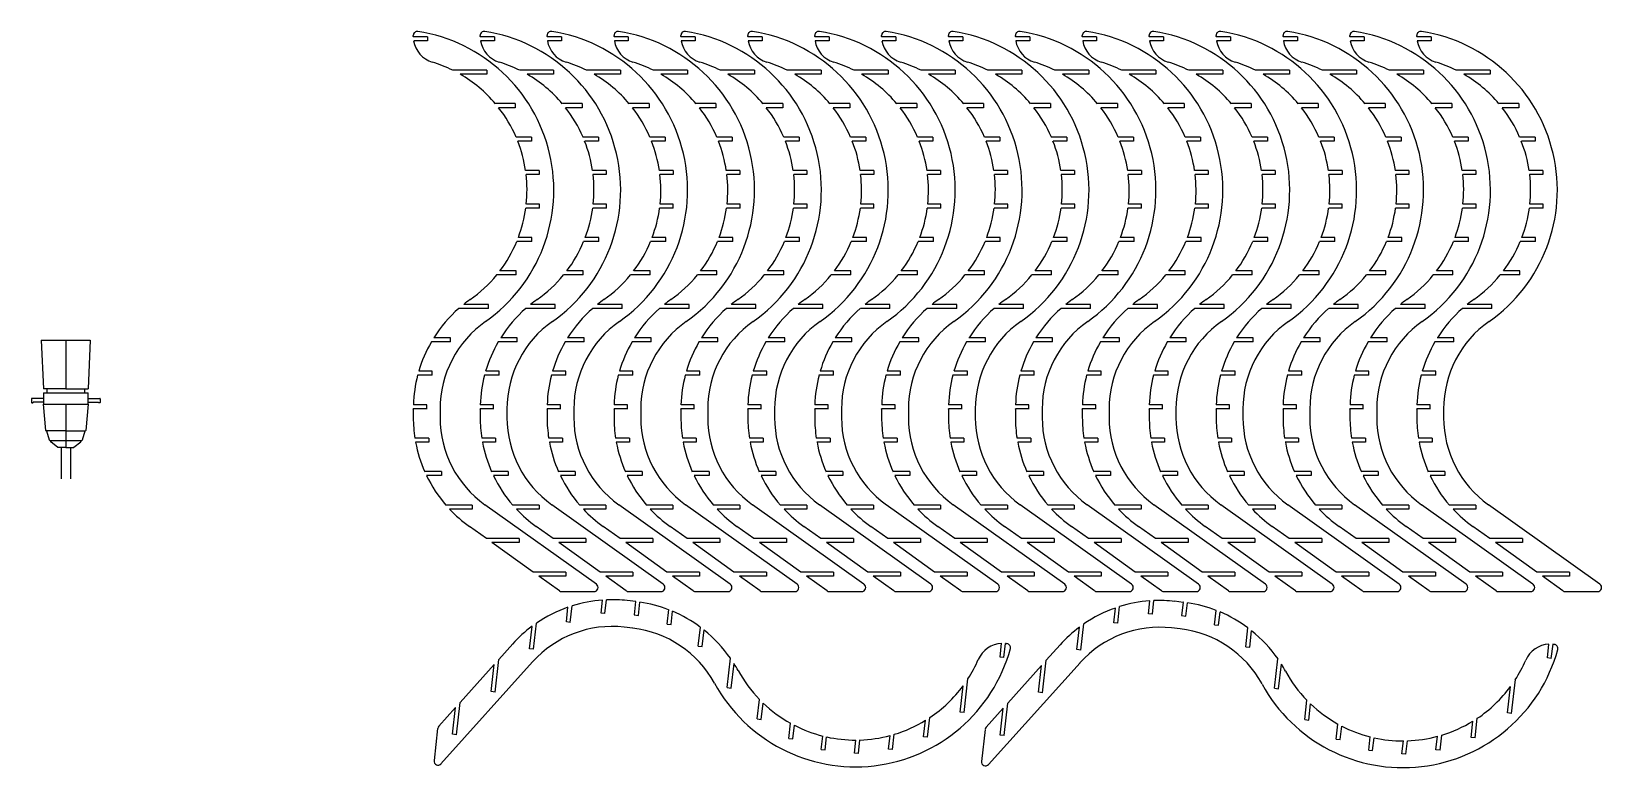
# Model space of a CAD drawing. Header units: millimetres. Extents: x -899 to 2374, y 2 to 721.
# Drawn here: x -899 to 274, y 171 to 721 of the extents above; entities that cross this region are included whole.
import ezdxf

# ---------------------------------------------------------------- set-up
doc = ezdxf.new("R2010")
doc.units = ezdxf.units.MM

msp = doc.modelspace()

# ---------------------------------------------------------------- linework, layer by layer
for p, q in [((-614, 717.6), (-614, 718.4)), ((-614, 717.6), (-614, 718.4)), ((-603.3, 717.4), (-614, 717.4)), ((-603.3, 717.4), (-614, 717.4)), ((-603.3, 717.4), (-603.3, 714.4)), ((-603.3, 717.4), (-603.3, 714.4)), ((-564, 717.6), (-564, 718.4)), ((-564, 717.6), (-564, 718.4)), ((-553.3, 717.4), (-564, 717.4)), ((-553.3, 717.4), (-564, 717.4)), ((-553.3, 717.4), (-553.3, 714.4)), ((-553.3, 717.4), (-553.3, 714.4)), ((-514, 717.6), (-514, 718.4)), ((-514, 717.6), (-514, 718.4)), ((-503.3, 717.4), (-514, 717.4)), ((-503.3, 717.4), (-514, 717.4)), ((-503.3, 717.4), (-503.3, 714.4)), ((-503.3, 717.4), (-503.3, 714.4)), ((-464, 717.6), (-464, 718.4)), ((-464, 717.6), (-464, 718.4)), ((-453.3, 717.4), (-464, 717.4)), ((-453.3, 717.4), (-464, 717.4)), ((-453.3, 717.4), (-453.3, 714.4)), ((-453.3, 717.4), (-453.3, 714.4)), ((-414, 717.6), (-414, 718.4)), ((-414, 717.6), (-414, 718.4)), ((-403.3, 717.4), (-414, 717.4)), ((-403.3, 717.4), (-414, 717.4)), ((-403.3, 717.4), (-403.3, 714.4)), ((-403.3, 717.4), (-403.3, 714.4)), ((-364, 717.6), (-364, 718.4)), ((-364, 717.6), (-364, 718.4)), ((-353.3, 717.4), (-364, 717.4)), ((-353.3, 717.4), (-364, 717.4)), ((-353.3, 717.4), (-353.3, 714.4)), ((-353.3, 717.4), (-353.3, 714.4)), ((-314, 717.6), (-314, 718.4)), ((-314, 717.6), (-314, 718.4)), ((-303.3, 717.4), (-314, 717.4)), ((-303.3, 717.4), (-314, 717.4)), ((-303.3, 717.4), (-303.3, 714.4)), ((-303.3, 717.4), (-303.3, 714.4)), ((-264, 717.6), (-264, 718.4)), ((-264, 717.6), (-264, 718.4)), ((-253.3, 717.4), (-264, 717.4)), ((-253.3, 717.4), (-264, 717.4)), ((-253.3, 717.4), (-253.3, 714.4)), ((-253.3, 717.4), (-253.3, 714.4)), ((-214, 717.6), (-214, 718.4)), ((-214, 717.6), (-214, 718.4)), ((-203.3, 717.4), (-214, 717.4)), ((-203.3, 717.4), (-214, 717.4)), ((-203.3, 717.4), (-203.3, 714.4)), ((-203.3, 717.4), (-203.3, 714.4)), ((-164, 717.6), (-164, 718.4)), ((-164, 717.6), (-164, 718.4)), ((-153.3, 717.4), (-164, 717.4)), ((-153.3, 717.4), (-164, 717.4)), ((-153.3, 717.4), (-153.3, 714.4)), ((-153.3, 717.4), (-153.3, 714.4)), ((-114, 717.6), (-114, 718.4)), ((-114, 717.6), (-114, 718.4)), ((-103.3, 717.4), (-114, 717.4)), ((-103.3, 717.4), (-114, 717.4)), ((-103.3, 717.4), (-103.3, 714.4)), ((-103.3, 717.4), (-103.3, 714.4)), ((-64, 717.6), (-64, 718.4)), ((-64, 717.6), (-64, 718.4)), ((-53.3, 717.4), (-64, 717.4)), ((-53.3, 717.4), (-64, 717.4)), ((-53.3, 717.4), (-53.3, 714.4)), ((-53.3, 717.4), (-53.3, 714.4)), ((-14, 717.6), (-14, 718.4)), ((-14, 717.6), (-14, 718.4)), ((-3.3, 717.4), (-14, 717.4)), ((-3.3, 717.4), (-14, 717.4)), ((-3.3, 717.4), (-3.3, 714.4)), ((-3.3, 717.4), (-3.3, 714.4)), ((36, 717.6), (36, 718.4)), ((36, 717.6), (36, 718.4)), ((46.7, 717.4), (36, 717.4)), ((46.7, 717.4), (36, 717.4)), ((46.7, 717.4), (46.7, 714.4)), ((46.7, 717.4), (46.7, 714.4)), ((86, 717.6), (86, 718.4)), ((86, 717.6), (86, 718.4)), ((96.7, 717.4), (86, 717.4)), ((96.7, 717.4), (86, 717.4)), ((96.7, 717.4), (96.7, 714.4)), ((96.7, 717.4), (96.7, 714.4)), ((136, 717.6), (136, 718.4)), ((136, 717.6), (136, 718.4)), ((146.7, 717.4), (136, 717.4)), ((146.7, 717.4), (136, 717.4)), ((146.7, 717.4), (146.7, 714.4)), ((146.7, 717.4), (146.7, 714.4)), ((-603.3, 714.4), (-613.7, 714.4)), ((-603.3, 714.4), (-613.7, 714.4)), ((-553.3, 714.4), (-563.7, 714.4)), ((-553.3, 714.4), (-563.7, 714.4)), ((-503.3, 714.4), (-513.7, 714.4)), ((-503.3, 714.4), (-513.7, 714.4)), ((-453.3, 714.4), (-463.7, 714.4)), ((-453.3, 714.4), (-463.7, 714.4)), ((-403.3, 714.4), (-413.7, 714.4)), ((-403.3, 714.4), (-413.7, 714.4)), ((-353.3, 714.4), (-363.7, 714.4)), ((-353.3, 714.4), (-363.7, 714.4)), ((-303.3, 714.4), (-313.7, 714.4)), ((-303.3, 714.4), (-313.7, 714.4)), ((-253.3, 714.4), (-263.7, 714.4)), ((-253.3, 714.4), (-263.7, 714.4)), ((-203.3, 714.4), (-213.7, 714.4)), ((-203.3, 714.4), (-213.7, 714.4)), ((-153.3, 714.4), (-163.7, 714.4)), ((-153.3, 714.4), (-163.7, 714.4)), ((-103.3, 714.4), (-113.7, 714.4)), ((-103.3, 714.4), (-113.7, 714.4)), ((-53.3, 714.4), (-63.7, 714.4)), ((-53.3, 714.4), (-63.7, 714.4)), ((-3.3, 714.4), (-13.7, 714.4)), ((-3.3, 714.4), (-13.7, 714.4)), ((46.7, 714.4), (36.3, 714.4)), ((46.7, 714.4), (36.3, 714.4)), ((96.7, 714.4), (86.3, 714.4)), ((96.7, 714.4), (86.3, 714.4)), ((146.7, 714.4), (136.3, 714.4)), ((146.7, 714.4), (136.3, 714.4)), ((-559.1, 692.4), (-584.5, 692.4)), ((-559.1, 692.4), (-584.5, 692.4)), ((-559.1, 692.4), (-559.1, 689.4)), ((-559.1, 692.4), (-559.1, 689.4)), ((-509.1, 692.4), (-534.5, 692.4)), ((-509.1, 692.4), (-534.5, 692.4)), ((-509.1, 692.4), (-509.1, 689.4)), ((-509.1, 692.4), (-509.1, 689.4)), ((-459.1, 692.4), (-484.5, 692.4)), ((-459.1, 692.4), (-484.5, 692.4)), ((-459.1, 692.4), (-459.1, 689.4)), ((-459.1, 692.4), (-459.1, 689.4)), ((-409.1, 692.4), (-434.5, 692.4)), ((-409.1, 692.4), (-434.5, 692.4)), ((-409.1, 692.4), (-409.1, 689.4)), ((-409.1, 692.4), (-409.1, 689.4)), ((-359.1, 692.4), (-384.5, 692.4)), ((-359.1, 692.4), (-384.5, 692.4)), ((-359.1, 692.4), (-359.1, 689.4)), ((-359.1, 692.4), (-359.1, 689.4)), ((-309.1, 692.4), (-334.5, 692.4)), ((-309.1, 692.4), (-334.5, 692.4)), ((-309.1, 692.4), (-309.1, 689.4)), ((-309.1, 692.4), (-309.1, 689.4)), ((-259.1, 692.4), (-284.5, 692.4)), ((-259.1, 692.4), (-284.5, 692.4)), ((-259.1, 692.4), (-259.1, 689.4)), ((-259.1, 692.4), (-259.1, 689.4)), ((-209.1, 692.4), (-234.5, 692.4)), ((-209.1, 692.4), (-234.5, 692.4)), ((-209.1, 692.4), (-209.1, 689.4)), ((-209.1, 692.4), (-209.1, 689.4)), ((-159.1, 692.4), (-184.5, 692.4)), ((-159.1, 692.4), (-184.5, 692.4)), ((-159.1, 692.4), (-159.1, 689.4)), ((-159.1, 692.4), (-159.1, 689.4)), ((-109.1, 692.4), (-134.5, 692.4)), ((-109.1, 692.4), (-134.5, 692.4)), ((-109.1, 692.4), (-109.1, 689.4)), ((-109.1, 692.4), (-109.1, 689.4)), ((-59.1, 692.4), (-84.5, 692.4)), ((-59.1, 692.4), (-84.5, 692.4)), ((-59.1, 692.4), (-59.1, 689.4)), ((-59.1, 692.4), (-59.1, 689.4)), ((-9.1, 692.4), (-34.5, 692.4)), ((-9.1, 692.4), (-34.5, 692.4)), ((-9.1, 692.4), (-9.1, 689.4)), ((-9.1, 692.4), (-9.1, 689.4)), ((40.9, 692.4), (15.5, 692.4)), ((40.9, 692.4), (15.5, 692.4)), ((40.9, 692.4), (40.9, 689.4)), ((40.9, 692.4), (40.9, 689.4)), ((90.9, 692.4), (65.5, 692.4)), ((90.9, 692.4), (65.5, 692.4)), ((90.9, 692.4), (90.9, 689.4)), ((90.9, 692.4), (90.9, 689.4)), ((140.9, 692.4), (115.5, 692.4)), ((140.9, 692.4), (115.5, 692.4)), ((140.9, 692.4), (140.9, 689.4)), ((140.9, 692.4), (140.9, 689.4)), ((190.9, 692.4), (165.5, 692.4)), ((190.9, 692.4), (165.5, 692.4)), ((190.9, 692.4), (190.9, 689.4)), ((190.9, 692.4), (190.9, 689.4)), ((-559.1, 689.4), (-578.9, 689.4)), ((-559.1, 689.4), (-578.9, 689.4)), ((-509.1, 689.4), (-528.9, 689.4)), ((-509.1, 689.4), (-528.9, 689.4)), ((-459.1, 689.4), (-478.9, 689.4)), ((-459.1, 689.4), (-478.9, 689.4)), ((-409.1, 689.4), (-428.9, 689.4)), ((-409.1, 689.4), (-428.9, 689.4)), ((-359.1, 689.4), (-378.9, 689.4)), ((-359.1, 689.4), (-378.9, 689.4)), ((-309.1, 689.4), (-328.9, 689.4)), ((-309.1, 689.4), (-328.9, 689.4)), ((-259.1, 689.4), (-278.9, 689.4)), ((-259.1, 689.4), (-278.9, 689.4)), ((-209.1, 689.4), (-228.9, 689.4)), ((-209.1, 689.4), (-228.9, 689.4)), ((-159.1, 689.4), (-178.9, 689.4)), ((-159.1, 689.4), (-178.9, 689.4)), ((-109.1, 689.4), (-128.9, 689.4)), ((-109.1, 689.4), (-128.9, 689.4)), ((-59.1, 689.4), (-78.9, 689.4)), ((-59.1, 689.4), (-78.9, 689.4)), ((-9.1, 689.4), (-28.9, 689.4)), ((-9.1, 689.4), (-28.9, 689.4)), ((40.9, 689.4), (21.1, 689.4)), ((40.9, 689.4), (21.1, 689.4)), ((90.9, 689.4), (71.1, 689.4)), ((90.9, 689.4), (71.1, 689.4)), ((140.9, 689.4), (121.1, 689.4)), ((140.9, 689.4), (121.1, 689.4)), ((190.9, 689.4), (171.1, 689.4)), ((190.9, 689.4), (171.1, 689.4)), ((-537.8, 667.4), (-552.6, 667.4)), ((-537.8, 667.4), (-552.6, 667.4)), ((-537.8, 664.4), (-550.2, 664.4)), ((-537.8, 664.4), (-550.2, 664.4)), ((-537.8, 667.4), (-537.8, 664.4)), ((-537.8, 667.4), (-537.8, 664.4)), ((-487.8, 667.4), (-502.6, 667.4)), ((-487.8, 667.4), (-502.6, 667.4)), ((-487.8, 664.4), (-500.2, 664.4)), ((-487.8, 664.4), (-500.2, 664.4)), ((-487.8, 667.4), (-487.8, 664.4)), ((-487.8, 667.4), (-487.8, 664.4)), ((-437.8, 667.4), (-452.6, 667.4)), ((-437.8, 667.4), (-452.6, 667.4)), ((-437.8, 664.4), (-450.2, 664.4)), ((-437.8, 664.4), (-450.2, 664.4)), ((-437.8, 667.4), (-437.8, 664.4)), ((-437.8, 667.4), (-437.8, 664.4)), ((-387.8, 667.4), (-402.6, 667.4)), ((-387.8, 667.4), (-402.6, 667.4)), ((-387.8, 664.4), (-400.2, 664.4)), ((-387.8, 664.4), (-400.2, 664.4)), ((-387.8, 667.4), (-387.8, 664.4)), ((-387.8, 667.4), (-387.8, 664.4)), ((-337.8, 667.4), (-352.6, 667.4)), ((-337.8, 667.4), (-352.6, 667.4)), ((-337.8, 664.4), (-350.2, 664.4)), ((-337.8, 664.4), (-350.2, 664.4)), ((-337.8, 667.4), (-337.8, 664.4)), ((-337.8, 667.4), (-337.8, 664.4)), ((-287.8, 667.4), (-302.6, 667.4)), ((-287.8, 667.4), (-302.6, 667.4)), ((-287.8, 664.4), (-300.2, 664.4)), ((-287.8, 664.4), (-300.2, 664.4)), ((-287.8, 667.4), (-287.8, 664.4)), ((-287.8, 667.4), (-287.8, 664.4)), ((-237.8, 667.4), (-252.6, 667.4)), ((-237.8, 667.4), (-252.6, 667.4)), ((-237.8, 664.4), (-250.2, 664.4)), ((-237.8, 664.4), (-250.2, 664.4)), ((-237.8, 667.4), (-237.8, 664.4)), ((-237.8, 667.4), (-237.8, 664.4)), ((-187.8, 667.4), (-202.6, 667.4)), ((-187.8, 667.4), (-202.6, 667.4)), ((-187.8, 664.4), (-200.2, 664.4)), ((-187.8, 664.4), (-200.2, 664.4)), ((-187.8, 667.4), (-187.8, 664.4)), ((-187.8, 667.4), (-187.8, 664.4)), ((-137.8, 667.4), (-152.6, 667.4)), ((-137.8, 667.4), (-152.6, 667.4)), ((-137.8, 664.4), (-150.2, 664.4)), ((-137.8, 664.4), (-150.2, 664.4)), ((-137.8, 667.4), (-137.8, 664.4)), ((-137.8, 667.4), (-137.8, 664.4)), ((-87.8, 667.4), (-102.6, 667.4)), ((-87.8, 667.4), (-102.6, 667.4)), ((-87.8, 664.4), (-100.2, 664.4)), ((-87.8, 664.4), (-100.2, 664.4)), ((-87.8, 667.4), (-87.8, 664.4)), ((-87.8, 667.4), (-87.8, 664.4)), ((-37.8, 667.4), (-52.6, 667.4)), ((-37.8, 667.4), (-52.6, 667.4)), ((-37.8, 664.4), (-50.2, 664.4)), ((-37.8, 664.4), (-50.2, 664.4)), ((-37.8, 667.4), (-37.8, 664.4)), ((-37.8, 667.4), (-37.8, 664.4)), ((12.2, 667.4), (-2.6, 667.4)), ((12.2, 667.4), (-2.6, 667.4)), ((12.2, 664.4), (-0.2, 664.4)), ((12.2, 664.4), (-0.2, 664.4)), ((12.2, 667.4), (12.2, 664.4)), ((12.2, 667.4), (12.2, 664.4)), ((62.2, 667.4), (47.4, 667.4)), ((62.2, 667.4), (47.4, 667.4)), ((62.2, 664.4), (49.8, 664.4)), ((62.2, 664.4), (49.8, 664.4)), ((62.2, 667.4), (62.2, 664.4)), ((62.2, 667.4), (62.2, 664.4)), ((112.2, 667.4), (97.4, 667.4)), ((112.2, 667.4), (97.4, 667.4)), ((112.2, 664.4), (99.8, 664.4)), ((112.2, 664.4), (99.8, 664.4)), ((112.2, 667.4), (112.2, 664.4)), ((112.2, 667.4), (112.2, 664.4)), ((162.2, 667.4), (147.4, 667.4)), ((162.2, 667.4), (147.4, 667.4)), ((162.2, 664.4), (149.8, 664.4)), ((162.2, 664.4), (149.8, 664.4)), ((162.2, 667.4), (162.2, 664.4)), ((162.2, 667.4), (162.2, 664.4)), ((212.2, 667.4), (197.4, 667.4)), ((212.2, 667.4), (197.4, 667.4)), ((212.2, 664.4), (199.8, 664.4)), ((212.2, 664.4), (199.8, 664.4)), ((212.2, 667.4), (212.2, 664.4)), ((212.2, 667.4), (212.2, 664.4)), ((-525.7, 642.4), (-537.2, 642.4)), ((-525.7, 642.4), (-537.2, 642.4)), ((-525.7, 639.4), (-535.9, 639.4)), ((-525.7, 639.4), (-535.9, 639.4)), ((-525.7, 642.4), (-525.7, 639.4)), ((-525.7, 642.4), (-525.7, 639.4)), ((-475.7, 642.4), (-487.2, 642.4)), ((-475.7, 642.4), (-487.2, 642.4)), ((-475.7, 639.4), (-485.9, 639.4)), ((-475.7, 639.4), (-485.9, 639.4)), ((-475.7, 642.4), (-475.7, 639.4)), ((-475.7, 642.4), (-475.7, 639.4)), ((-425.7, 642.4), (-437.2, 642.4)), ((-425.7, 642.4), (-437.2, 642.4)), ((-425.7, 639.4), (-435.9, 639.4)), ((-425.7, 639.4), (-435.9, 639.4)), ((-425.7, 642.4), (-425.7, 639.4)), ((-425.7, 642.4), (-425.7, 639.4)), ((-375.7, 642.4), (-387.2, 642.4)), ((-375.7, 642.4), (-387.2, 642.4)), ((-375.7, 639.4), (-385.9, 639.4)), ((-375.7, 639.4), (-385.9, 639.4)), ((-375.7, 642.4), (-375.7, 639.4)), ((-375.7, 642.4), (-375.7, 639.4)), ((-325.7, 642.4), (-337.2, 642.4)), ((-325.7, 642.4), (-337.2, 642.4)), ((-325.7, 639.4), (-335.9, 639.4)), ((-325.7, 639.4), (-335.9, 639.4)), ((-325.7, 642.4), (-325.7, 639.4)), ((-325.7, 642.4), (-325.7, 639.4)), ((-275.7, 642.4), (-287.2, 642.4)), ((-275.7, 642.4), (-287.2, 642.4)), ((-275.7, 639.4), (-285.9, 639.4)), ((-275.7, 639.4), (-285.9, 639.4)), ((-275.7, 642.4), (-275.7, 639.4)), ((-275.7, 642.4), (-275.7, 639.4)), ((-225.7, 642.4), (-237.2, 642.4)), ((-225.7, 642.4), (-237.2, 642.4)), ((-225.7, 639.4), (-235.9, 639.4)), ((-225.7, 639.4), (-235.9, 639.4)), ((-225.7, 642.4), (-225.7, 639.4)), ((-225.7, 642.4), (-225.7, 639.4)), ((-175.7, 642.4), (-187.2, 642.4)), ((-175.7, 642.4), (-187.2, 642.4)), ((-175.7, 639.4), (-185.9, 639.4)), ((-175.7, 639.4), (-185.9, 639.4)), ((-175.7, 642.4), (-175.7, 639.4)), ((-175.7, 642.4), (-175.7, 639.4)), ((-125.7, 642.4), (-137.2, 642.4)), ((-125.7, 642.4), (-137.2, 642.4)), ((-125.7, 639.4), (-135.9, 639.4)), ((-125.7, 639.4), (-135.9, 639.4)), ((-125.7, 642.4), (-125.7, 639.4)), ((-125.7, 642.4), (-125.7, 639.4)), ((-75.7, 642.4), (-87.2, 642.4)), ((-75.7, 642.4), (-87.2, 642.4)), ((-75.7, 639.4), (-85.9, 639.4)), ((-75.7, 639.4), (-85.9, 639.4)), ((-75.7, 642.4), (-75.7, 639.4)), ((-75.7, 642.4), (-75.7, 639.4)), ((-25.7, 642.4), (-37.2, 642.4)), ((-25.7, 642.4), (-37.2, 642.4)), ((-25.7, 639.4), (-35.9, 639.4)), ((-25.7, 639.4), (-35.9, 639.4)), ((-25.7, 642.4), (-25.7, 639.4)), ((-25.7, 642.4), (-25.7, 639.4)), ((24.3, 642.4), (12.8, 642.4)), ((24.3, 642.4), (12.8, 642.4)), ((24.3, 639.4), (14.1, 639.4)), ((24.3, 639.4), (14.1, 639.4)), ((24.3, 642.4), (24.3, 639.4)), ((24.3, 642.4), (24.3, 639.4)), ((74.3, 642.4), (62.8, 642.4)), ((74.3, 642.4), (62.8, 642.4)), ((74.3, 639.4), (64.1, 639.4)), ((74.3, 639.4), (64.1, 639.4)), ((74.3, 642.4), (74.3, 639.4)), ((74.3, 642.4), (74.3, 639.4)), ((124.3, 642.4), (112.8, 642.4)), ((124.3, 642.4), (112.8, 642.4)), ((124.3, 639.4), (114.1, 639.4)), ((124.3, 639.4), (114.1, 639.4)), ((124.3, 642.4), (124.3, 639.4)), ((124.3, 642.4), (124.3, 639.4)), ((174.3, 642.4), (162.8, 642.4)), ((174.3, 642.4), (162.8, 642.4)), ((174.3, 639.4), (164.1, 639.4)), ((174.3, 639.4), (164.1, 639.4)), ((174.3, 642.4), (174.3, 639.4)), ((174.3, 642.4), (174.3, 639.4)), ((224.3, 642.4), (212.8, 642.4)), ((224.3, 642.4), (212.8, 642.4)), ((224.3, 639.4), (214.1, 639.4)), ((224.3, 639.4), (214.1, 639.4)), ((224.3, 642.4), (224.3, 639.4)), ((224.3, 642.4), (224.3, 639.4)), ((-519.9, 617.4), (-530.1, 617.4)), ((-519.9, 617.4), (-530.1, 617.4)), ((-519.9, 614.4), (-529.7, 614.4)), ((-519.9, 614.4), (-529.7, 614.4)), ((-519.9, 617.4), (-519.9, 614.4)), ((-519.9, 617.4), (-519.9, 614.4)), ((-469.9, 617.4), (-480.1, 617.4)), ((-469.9, 617.4), (-480.1, 617.4)), ((-469.9, 614.4), (-479.7, 614.4)), ((-469.9, 614.4), (-479.7, 614.4)), ((-469.9, 617.4), (-469.9, 614.4)), ((-469.9, 617.4), (-469.9, 614.4)), ((-419.9, 617.4), (-430.1, 617.4)), ((-419.9, 617.4), (-430.1, 617.4)), ((-419.9, 614.4), (-429.7, 614.4)), ((-419.9, 614.4), (-429.7, 614.4)), ((-419.9, 617.4), (-419.9, 614.4)), ((-419.9, 617.4), (-419.9, 614.4)), ((-369.9, 617.4), (-380.1, 617.4)), ((-369.9, 617.4), (-380.1, 617.4)), ((-369.9, 614.4), (-379.7, 614.4)), ((-369.9, 614.4), (-379.7, 614.4)), ((-369.9, 617.4), (-369.9, 614.4)), ((-369.9, 617.4), (-369.9, 614.4)), ((-319.9, 617.4), (-330.1, 617.4)), ((-319.9, 617.4), (-330.1, 617.4)), ((-319.9, 614.4), (-329.7, 614.4)), ((-319.9, 614.4), (-329.7, 614.4)), ((-319.9, 617.4), (-319.9, 614.4)), ((-319.9, 617.4), (-319.9, 614.4)), ((-269.9, 617.4), (-280.1, 617.4)), ((-269.9, 617.4), (-280.1, 617.4)), ((-269.9, 614.4), (-279.7, 614.4)), ((-269.9, 614.4), (-279.7, 614.4)), ((-269.9, 617.4), (-269.9, 614.4)), ((-269.9, 617.4), (-269.9, 614.4)), ((-219.9, 617.4), (-230.1, 617.4)), ((-219.9, 617.4), (-230.1, 617.4)), ((-219.9, 614.4), (-229.7, 614.4)), ((-219.9, 614.4), (-229.7, 614.4)), ((-219.9, 617.4), (-219.9, 614.4)), ((-219.9, 617.4), (-219.9, 614.4)), ((-169.9, 617.4), (-180.1, 617.4)), ((-169.9, 617.4), (-180.1, 617.4)), ((-169.9, 614.4), (-179.7, 614.4)), ((-169.9, 614.4), (-179.7, 614.4)), ((-169.9, 617.4), (-169.9, 614.4)), ((-169.9, 617.4), (-169.9, 614.4)), ((-119.9, 617.4), (-130.1, 617.4)), ((-119.9, 617.4), (-130.1, 617.4)), ((-119.9, 614.4), (-129.7, 614.4)), ((-119.9, 614.4), (-129.7, 614.4)), ((-119.9, 617.4), (-119.9, 614.4)), ((-119.9, 617.4), (-119.9, 614.4)), ((-69.9, 617.4), (-80.1, 617.4)), ((-69.9, 617.4), (-80.1, 617.4)), ((-69.9, 614.4), (-79.7, 614.4)), ((-69.9, 614.4), (-79.7, 614.4)), ((-69.9, 617.4), (-69.9, 614.4)), ((-69.9, 617.4), (-69.9, 614.4)), ((-19.9, 617.4), (-30.1, 617.4)), ((-19.9, 617.4), (-30.1, 617.4)), ((-19.9, 614.4), (-29.7, 614.4)), ((-19.9, 614.4), (-29.7, 614.4)), ((-19.9, 617.4), (-19.9, 614.4)), ((-19.9, 617.4), (-19.9, 614.4)), ((30.1, 617.4), (19.9, 617.4)), ((30.1, 617.4), (19.9, 617.4)), ((30.1, 614.4), (20.3, 614.4)), ((30.1, 614.4), (20.3, 614.4)), ((30.1, 617.4), (30.1, 614.4)), ((30.1, 617.4), (30.1, 614.4)), ((80.1, 617.4), (69.9, 617.4)), ((80.1, 617.4), (69.9, 617.4)), ((80.1, 614.4), (70.3, 614.4)), ((80.1, 614.4), (70.3, 614.4)), ((80.1, 617.4), (80.1, 614.4)), ((80.1, 617.4), (80.1, 614.4)), ((130.1, 617.4), (119.9, 617.4)), ((130.1, 617.4), (119.9, 617.4)), ((130.1, 614.4), (120.3, 614.4)), ((130.1, 614.4), (120.3, 614.4)), ((130.1, 617.4), (130.1, 614.4)), ((130.1, 617.4), (130.1, 614.4)), ((180.1, 617.4), (169.9, 617.4)), ((180.1, 617.4), (169.9, 617.4)), ((180.1, 614.4), (170.3, 614.4)), ((180.1, 614.4), (170.3, 614.4)), ((180.1, 617.4), (180.1, 614.4)), ((180.1, 617.4), (180.1, 614.4)), ((230.1, 617.4), (219.9, 617.4)), ((230.1, 617.4), (219.9, 617.4)), ((230.1, 614.4), (220.3, 614.4)), ((230.1, 614.4), (220.3, 614.4)), ((230.1, 617.4), (230.1, 614.4)), ((230.1, 617.4), (230.1, 614.4)), ((-519.7, 589.4), (-529.9, 589.4)), ((-519.7, 589.4), (-529.9, 589.4)), ((-519.7, 592.4), (-529.5, 592.4)), ((-519.7, 592.4), (-529.5, 592.4)), ((-519.7, 589.4), (-519.7, 592.4)), ((-519.7, 589.4), (-519.7, 592.4)), ((-469.7, 589.4), (-479.9, 589.4)), ((-469.7, 589.4), (-479.9, 589.4)), ((-469.7, 592.4), (-479.5, 592.4)), ((-469.7, 592.4), (-479.5, 592.4)), ((-469.7, 589.4), (-469.7, 592.4)), ((-469.7, 589.4), (-469.7, 592.4)), ((-419.7, 589.4), (-429.9, 589.4)), ((-419.7, 589.4), (-429.9, 589.4)), ((-419.7, 592.4), (-429.5, 592.4)), ((-419.7, 592.4), (-429.5, 592.4)), ((-419.7, 589.4), (-419.7, 592.4)), ((-419.7, 589.4), (-419.7, 592.4)), ((-369.7, 589.4), (-379.9, 589.4)), ((-369.7, 589.4), (-379.9, 589.4)), ((-369.7, 592.4), (-379.5, 592.4)), ((-369.7, 592.4), (-379.5, 592.4)), ((-369.7, 589.4), (-369.7, 592.4)), ((-369.7, 589.4), (-369.7, 592.4)), ((-319.7, 589.4), (-329.9, 589.4)), ((-319.7, 589.4), (-329.9, 589.4)), ((-319.7, 592.4), (-329.5, 592.4)), ((-319.7, 592.4), (-329.5, 592.4)), ((-319.7, 589.4), (-319.7, 592.4)), ((-319.7, 589.4), (-319.7, 592.4)), ((-269.7, 589.4), (-279.9, 589.4)), ((-269.7, 589.4), (-279.9, 589.4)), ((-269.7, 592.4), (-279.5, 592.4)), ((-269.7, 592.4), (-279.5, 592.4)), ((-269.7, 589.4), (-269.7, 592.4)), ((-269.7, 589.4), (-269.7, 592.4)), ((-219.7, 589.4), (-229.9, 589.4)), ((-219.7, 589.4), (-229.9, 589.4)), ((-219.7, 592.4), (-229.5, 592.4)), ((-219.7, 592.4), (-229.5, 592.4)), ((-219.7, 589.4), (-219.7, 592.4)), ((-219.7, 589.4), (-219.7, 592.4)), ((-169.7, 589.4), (-179.9, 589.4)), ((-169.7, 589.4), (-179.9, 589.4)), ((-169.7, 592.4), (-179.5, 592.4)), ((-169.7, 592.4), (-179.5, 592.4)), ((-169.7, 589.4), (-169.7, 592.4)), ((-169.7, 589.4), (-169.7, 592.4)), ((-119.7, 589.4), (-129.9, 589.4)), ((-119.7, 589.4), (-129.9, 589.4)), ((-119.7, 592.4), (-129.5, 592.4)), ((-119.7, 592.4), (-129.5, 592.4)), ((-119.7, 589.4), (-119.7, 592.4)), ((-119.7, 589.4), (-119.7, 592.4)), ((-69.7, 589.4), (-79.9, 589.4)), ((-69.7, 589.4), (-79.9, 589.4)), ((-69.7, 592.4), (-79.5, 592.4)), ((-69.7, 592.4), (-79.5, 592.4)), ((-69.7, 589.4), (-69.7, 592.4)), ((-69.7, 589.4), (-69.7, 592.4)), ((-19.7, 589.4), (-29.9, 589.4)), ((-19.7, 589.4), (-29.9, 589.4)), ((-19.7, 592.4), (-29.5, 592.4)), ((-19.7, 592.4), (-29.5, 592.4)), ((-19.7, 589.4), (-19.7, 592.4)), ((-19.7, 589.4), (-19.7, 592.4)), ((30.3, 589.4), (20.1, 589.4)), ((30.3, 589.4), (20.1, 589.4)), ((30.3, 592.4), (20.5, 592.4)), ((30.3, 592.4), (20.5, 592.4)), ((30.3, 589.4), (30.3, 592.4)), ((30.3, 589.4), (30.3, 592.4)), ((80.3, 589.4), (70.1, 589.4)), ((80.3, 589.4), (70.1, 589.4)), ((80.3, 592.4), (70.5, 592.4)), ((80.3, 592.4), (70.5, 592.4)), ((80.3, 589.4), (80.3, 592.4)), ((80.3, 589.4), (80.3, 592.4)), ((130.3, 589.4), (120.1, 589.4)), ((130.3, 589.4), (120.1, 589.4)), ((130.3, 592.4), (120.5, 592.4)), ((130.3, 592.4), (120.5, 592.4)), ((130.3, 589.4), (130.3, 592.4)), ((130.3, 589.4), (130.3, 592.4)), ((180.3, 589.4), (170.1, 589.4)), ((180.3, 589.4), (170.1, 589.4)), ((180.3, 592.4), (170.5, 592.4)), ((180.3, 592.4), (170.5, 592.4)), ((180.3, 589.4), (180.3, 592.4)), ((180.3, 589.4), (180.3, 592.4)), ((230.3, 589.4), (220.1, 589.4)), ((230.3, 589.4), (220.1, 589.4)), ((230.3, 592.4), (220.5, 592.4)), ((230.3, 592.4), (220.5, 592.4)), ((230.3, 589.4), (230.3, 592.4)), ((230.3, 589.4), (230.3, 592.4)), ((-525.3, 564.4), (-536.7, 564.4)), ((-525.3, 564.4), (-536.7, 564.4)), ((-525.3, 567.4), (-535.5, 567.4)), ((-525.3, 567.4), (-535.5, 567.4)), ((-525.3, 564.4), (-525.3, 567.4)), ((-525.3, 564.4), (-525.3, 567.4)), ((-475.3, 564.4), (-486.7, 564.4)), ((-475.3, 564.4), (-486.7, 564.4)), ((-475.3, 567.4), (-485.5, 567.4)), ((-475.3, 567.4), (-485.5, 567.4)), ((-475.3, 564.4), (-475.3, 567.4)), ((-475.3, 564.4), (-475.3, 567.4)), ((-425.3, 564.4), (-436.7, 564.4)), ((-425.3, 564.4), (-436.7, 564.4)), ((-425.3, 567.4), (-435.5, 567.4)), ((-425.3, 567.4), (-435.5, 567.4)), ((-425.3, 564.4), (-425.3, 567.4)), ((-425.3, 564.4), (-425.3, 567.4)), ((-375.3, 564.4), (-386.7, 564.4)), ((-375.3, 564.4), (-386.7, 564.4)), ((-375.3, 567.4), (-385.5, 567.4)), ((-375.3, 567.4), (-385.5, 567.4)), ((-375.3, 564.4), (-375.3, 567.4)), ((-375.3, 564.4), (-375.3, 567.4)), ((-325.3, 564.4), (-336.7, 564.4)), ((-325.3, 564.4), (-336.7, 564.4)), ((-325.3, 567.4), (-335.5, 567.4)), ((-325.3, 567.4), (-335.5, 567.4)), ((-325.3, 564.4), (-325.3, 567.4)), ((-325.3, 564.4), (-325.3, 567.4)), ((-275.3, 564.4), (-286.7, 564.4)), ((-275.3, 564.4), (-286.7, 564.4)), ((-275.3, 567.4), (-285.5, 567.4)), ((-275.3, 567.4), (-285.5, 567.4)), ((-275.3, 564.4), (-275.3, 567.4)), ((-275.3, 564.4), (-275.3, 567.4)), ((-225.3, 564.4), (-236.7, 564.4)), ((-225.3, 564.4), (-236.7, 564.4)), ((-225.3, 567.4), (-235.5, 567.4)), ((-225.3, 567.4), (-235.5, 567.4)), ((-225.3, 564.4), (-225.3, 567.4)), ((-225.3, 564.4), (-225.3, 567.4)), ((-175.3, 564.4), (-186.7, 564.4)), ((-175.3, 564.4), (-186.7, 564.4)), ((-175.3, 567.4), (-185.5, 567.4)), ((-175.3, 567.4), (-185.5, 567.4)), ((-175.3, 564.4), (-175.3, 567.4)), ((-175.3, 564.4), (-175.3, 567.4)), ((-125.3, 564.4), (-136.7, 564.4)), ((-125.3, 564.4), (-136.7, 564.4)), ((-125.3, 567.4), (-135.5, 567.4)), ((-125.3, 567.4), (-135.5, 567.4)), ((-125.3, 564.4), (-125.3, 567.4)), ((-125.3, 564.4), (-125.3, 567.4)), ((-75.3, 564.4), (-86.7, 564.4)), ((-75.3, 564.4), (-86.7, 564.4)), ((-75.3, 567.4), (-85.5, 567.4)), ((-75.3, 567.4), (-85.5, 567.4)), ((-75.3, 564.4), (-75.3, 567.4)), ((-75.3, 564.4), (-75.3, 567.4)), ((-25.3, 564.4), (-36.7, 564.4)), ((-25.3, 564.4), (-36.7, 564.4)), ((-25.3, 567.4), (-35.5, 567.4)), ((-25.3, 567.4), (-35.5, 567.4)), ((-25.3, 564.4), (-25.3, 567.4)), ((-25.3, 564.4), (-25.3, 567.4)), ((24.7, 564.4), (13.3, 564.4)), ((24.7, 564.4), (13.3, 564.4)), ((24.7, 567.4), (14.5, 567.4)), ((24.7, 567.4), (14.5, 567.4)), ((24.7, 564.4), (24.7, 567.4)), ((24.7, 564.4), (24.7, 567.4)), ((74.7, 564.4), (63.3, 564.4)), ((74.7, 564.4), (63.3, 564.4)), ((74.7, 567.4), (64.5, 567.4)), ((74.7, 567.4), (64.5, 567.4)), ((74.7, 564.4), (74.7, 567.4)), ((74.7, 564.4), (74.7, 567.4)), ((124.7, 564.4), (113.3, 564.4)), ((124.7, 564.4), (113.3, 564.4)), ((124.7, 567.4), (114.5, 567.4)), ((124.7, 567.4), (114.5, 567.4)), ((124.7, 564.4), (124.7, 567.4)), ((124.7, 564.4), (124.7, 567.4)), ((174.7, 564.4), (163.3, 564.4)), ((174.7, 564.4), (163.3, 564.4)), ((174.7, 567.4), (164.5, 567.4)), ((174.7, 567.4), (164.5, 567.4)), ((174.7, 564.4), (174.7, 567.4)), ((174.7, 564.4), (174.7, 567.4)), ((224.7, 564.4), (213.3, 564.4)), ((224.7, 564.4), (213.3, 564.4)), ((224.7, 567.4), (214.5, 567.4)), ((224.7, 567.4), (214.5, 567.4)), ((224.7, 564.4), (224.7, 567.4)), ((224.7, 564.4), (224.7, 567.4)), ((-537.1, 542.4), (-549.3, 542.4)), ((-537.1, 542.4), (-549.3, 542.4)), ((-537.1, 539.4), (-537.1, 542.4)), ((-537.1, 539.4), (-537.1, 542.4)), ((-487.1, 542.4), (-499.3, 542.4)), ((-487.1, 542.4), (-499.3, 542.4)), ((-487.1, 539.4), (-487.1, 542.4)), ((-487.1, 539.4), (-487.1, 542.4)), ((-437.1, 542.4), (-449.3, 542.4)), ((-437.1, 542.4), (-449.3, 542.4)), ((-437.1, 539.4), (-437.1, 542.4)), ((-437.1, 539.4), (-437.1, 542.4)), ((-387.1, 542.4), (-399.3, 542.4)), ((-387.1, 542.4), (-399.3, 542.4)), ((-387.1, 539.4), (-387.1, 542.4)), ((-387.1, 539.4), (-387.1, 542.4)), ((-337.1, 542.4), (-349.3, 542.4)), ((-337.1, 542.4), (-349.3, 542.4)), ((-337.1, 539.4), (-337.1, 542.4)), ((-337.1, 539.4), (-337.1, 542.4)), ((-287.1, 542.4), (-299.3, 542.4)), ((-287.1, 542.4), (-299.3, 542.4)), ((-287.1, 539.4), (-287.1, 542.4)), ((-287.1, 539.4), (-287.1, 542.4)), ((-237.1, 542.4), (-249.3, 542.4)), ((-237.1, 542.4), (-249.3, 542.4)), ((-237.1, 539.4), (-237.1, 542.4)), ((-237.1, 539.4), (-237.1, 542.4)), ((-187.1, 542.4), (-199.3, 542.4)), ((-187.1, 542.4), (-199.3, 542.4)), ((-187.1, 539.4), (-187.1, 542.4)), ((-187.1, 539.4), (-187.1, 542.4)), ((-137.1, 542.4), (-149.3, 542.4)), ((-137.1, 542.4), (-149.3, 542.4)), ((-137.1, 539.4), (-137.1, 542.4)), ((-137.1, 539.4), (-137.1, 542.4)), ((-87.1, 542.4), (-99.3, 542.4)), ((-87.1, 542.4), (-99.3, 542.4)), ((-87.1, 539.4), (-87.1, 542.4)), ((-87.1, 539.4), (-87.1, 542.4)), ((-37.1, 542.4), (-49.3, 542.4)), ((-37.1, 542.4), (-49.3, 542.4)), ((-37.1, 539.4), (-37.1, 542.4)), ((-37.1, 539.4), (-37.1, 542.4)), ((12.9, 542.4), (0.7, 542.4)), ((12.9, 542.4), (0.7, 542.4)), ((12.9, 539.4), (12.9, 542.4)), ((12.9, 539.4), (12.9, 542.4)), ((62.9, 542.4), (50.7, 542.4)), ((62.9, 542.4), (50.7, 542.4)), ((62.9, 539.4), (62.9, 542.4)), ((62.9, 539.4), (62.9, 542.4)), ((112.9, 542.4), (100.7, 542.4)), ((112.9, 542.4), (100.7, 542.4)), ((112.9, 539.4), (112.9, 542.4)), ((112.9, 539.4), (112.9, 542.4)), ((162.9, 542.4), (150.7, 542.4)), ((162.9, 542.4), (150.7, 542.4)), ((162.9, 539.4), (162.9, 542.4)), ((162.9, 539.4), (162.9, 542.4)), ((212.9, 542.4), (200.7, 542.4)), ((212.9, 542.4), (200.7, 542.4)), ((212.9, 539.4), (212.9, 542.4)), ((212.9, 539.4), (212.9, 542.4)), ((-537.1, 539.4), (-551.7, 539.4)), ((-537.1, 539.4), (-551.7, 539.4)), ((-487.1, 539.4), (-501.7, 539.4)), ((-487.1, 539.4), (-501.7, 539.4)), ((-437.1, 539.4), (-451.7, 539.4)), ((-437.1, 539.4), (-451.7, 539.4)), ((-387.1, 539.4), (-401.7, 539.4)), ((-387.1, 539.4), (-401.7, 539.4)), ((-337.1, 539.4), (-351.7, 539.4)), ((-337.1, 539.4), (-351.7, 539.4)), ((-287.1, 539.4), (-301.7, 539.4)), ((-287.1, 539.4), (-301.7, 539.4)), ((-237.1, 539.4), (-251.7, 539.4)), ((-237.1, 539.4), (-251.7, 539.4)), ((-187.1, 539.4), (-201.7, 539.4)), ((-187.1, 539.4), (-201.7, 539.4)), ((-137.1, 539.4), (-151.7, 539.4)), ((-137.1, 539.4), (-151.7, 539.4)), ((-87.1, 539.4), (-101.7, 539.4)), ((-87.1, 539.4), (-101.7, 539.4)), ((-37.1, 539.4), (-51.7, 539.4)), ((-37.1, 539.4), (-51.7, 539.4)), ((12.9, 539.4), (-1.7, 539.4)), ((12.9, 539.4), (-1.7, 539.4)), ((62.9, 539.4), (48.3, 539.4)), ((62.9, 539.4), (48.3, 539.4)), ((112.9, 539.4), (98.3, 539.4)), ((112.9, 539.4), (98.3, 539.4)), ((162.9, 539.4), (148.3, 539.4)), ((162.9, 539.4), (148.3, 539.4)), ((212.9, 539.4), (198.3, 539.4)), ((212.9, 539.4), (198.3, 539.4)), ((-557.9, 517.4), (-576.3, 517.4)), ((-557.9, 517.4), (-576.3, 517.4)), ((-557.9, 514.4), (-557.9, 517.4)), ((-557.9, 514.4), (-557.9, 517.4)), ((-507.9, 517.4), (-526.3, 517.4)), ((-507.9, 517.4), (-526.3, 517.4)), ((-507.9, 514.4), (-507.9, 517.4)), ((-507.9, 514.4), (-507.9, 517.4)), ((-457.9, 517.4), (-476.3, 517.4)), ((-457.9, 517.4), (-476.3, 517.4)), ((-457.9, 514.4), (-457.9, 517.4)), ((-457.9, 514.4), (-457.9, 517.4)), ((-407.9, 517.4), (-426.3, 517.4)), ((-407.9, 517.4), (-426.3, 517.4)), ((-407.9, 514.4), (-407.9, 517.4)), ((-407.9, 514.4), (-407.9, 517.4)), ((-357.9, 517.4), (-376.3, 517.4)), ((-357.9, 517.4), (-376.3, 517.4)), ((-357.9, 514.4), (-357.9, 517.4)), ((-357.9, 514.4), (-357.9, 517.4)), ((-307.9, 517.4), (-326.3, 517.4)), ((-307.9, 517.4), (-326.3, 517.4)), ((-307.9, 514.4), (-307.9, 517.4)), ((-307.9, 514.4), (-307.9, 517.4)), ((-257.9, 517.4), (-276.3, 517.4)), ((-257.9, 517.4), (-276.3, 517.4)), ((-257.9, 514.4), (-257.9, 517.4)), ((-257.9, 514.4), (-257.9, 517.4)), ((-207.9, 517.4), (-226.3, 517.4)), ((-207.9, 517.4), (-226.3, 517.4)), ((-207.9, 514.4), (-207.9, 517.4)), ((-207.9, 514.4), (-207.9, 517.4)), ((-157.9, 517.4), (-176.3, 517.4)), ((-157.9, 517.4), (-176.3, 517.4)), ((-157.9, 514.4), (-157.9, 517.4)), ((-157.9, 514.4), (-157.9, 517.4)), ((-107.9, 517.4), (-126.3, 517.4)), ((-107.9, 517.4), (-126.3, 517.4)), ((-107.9, 514.4), (-107.9, 517.4)), ((-107.9, 514.4), (-107.9, 517.4)), ((-57.9, 517.4), (-76.3, 517.4)), ((-57.9, 517.4), (-76.3, 517.4)), ((-57.9, 514.4), (-57.9, 517.4)), ((-57.9, 514.4), (-57.9, 517.4)), ((-7.9, 517.4), (-26.3, 517.4)), ((-7.9, 517.4), (-26.3, 517.4)), ((-7.9, 514.4), (-7.9, 517.4)), ((-7.9, 514.4), (-7.9, 517.4)), ((42.1, 517.4), (23.7, 517.4)), ((42.1, 517.4), (23.7, 517.4)), ((42.1, 514.4), (42.1, 517.4)), ((42.1, 514.4), (42.1, 517.4)), ((92.1, 517.4), (73.7, 517.4)), ((92.1, 517.4), (73.7, 517.4)), ((92.1, 514.4), (92.1, 517.4)), ((92.1, 514.4), (92.1, 517.4)), ((142.1, 517.4), (123.7, 517.4)), ((142.1, 517.4), (123.7, 517.4)), ((142.1, 514.4), (142.1, 517.4)), ((142.1, 514.4), (142.1, 517.4)), ((192.1, 517.4), (173.7, 517.4)), ((192.1, 517.4), (173.7, 517.4)), ((192.1, 514.4), (192.1, 517.4)), ((192.1, 514.4), (192.1, 517.4)), ((-557.9, 514.4), (-579.9, 514.4)), ((-557.9, 514.4), (-579.9, 514.4)), ((-507.9, 514.4), (-529.9, 514.4)), ((-507.9, 514.4), (-529.9, 514.4)), ((-457.9, 514.4), (-479.9, 514.4)), ((-457.9, 514.4), (-479.9, 514.4)), ((-407.9, 514.4), (-429.9, 514.4)), ((-407.9, 514.4), (-429.9, 514.4)), ((-357.9, 514.4), (-379.9, 514.4)), ((-357.9, 514.4), (-379.9, 514.4)), ((-307.9, 514.4), (-329.9, 514.4)), ((-307.9, 514.4), (-329.9, 514.4)), ((-257.9, 514.4), (-279.9, 514.4)), ((-257.9, 514.4), (-279.9, 514.4)), ((-207.9, 514.4), (-229.9, 514.4)), ((-207.9, 514.4), (-229.9, 514.4)), ((-157.9, 514.4), (-179.9, 514.4)), ((-157.9, 514.4), (-179.9, 514.4)), ((-107.9, 514.4), (-129.9, 514.4)), ((-107.9, 514.4), (-129.9, 514.4)), ((-57.9, 514.4), (-79.9, 514.4)), ((-57.9, 514.4), (-79.9, 514.4)), ((-7.9, 514.4), (-29.9, 514.4)), ((-7.9, 514.4), (-29.9, 514.4)), ((42.1, 514.4), (20.1, 514.4)), ((42.1, 514.4), (20.1, 514.4)), ((92.1, 514.4), (70.1, 514.4)), ((92.1, 514.4), (70.1, 514.4)), ((142.1, 514.4), (120.1, 514.4)), ((142.1, 514.4), (120.1, 514.4)), ((192.1, 514.4), (170.1, 514.4)), ((192.1, 514.4), (170.1, 514.4)), ((-586.3, 489.4), (-600.5, 489.4)), ((-586.3, 489.4), (-600.5, 489.4)), ((-586.3, 492.4), (-598.7, 492.4)), ((-586.3, 492.4), (-598.7, 492.4)), ((-586.3, 489.4), (-586.3, 492.4)), ((-586.3, 489.4), (-586.3, 492.4)), ((-536.3, 489.4), (-550.5, 489.4)), ((-536.3, 489.4), (-550.5, 489.4)), ((-536.3, 492.4), (-548.7, 492.4)), ((-536.3, 492.4), (-548.7, 492.4)), ((-536.3, 489.4), (-536.3, 492.4)), ((-536.3, 489.4), (-536.3, 492.4)), ((-486.3, 489.4), (-500.5, 489.4)), ((-486.3, 489.4), (-500.5, 489.4)), ((-486.3, 492.4), (-498.7, 492.4)), ((-486.3, 492.4), (-498.7, 492.4)), ((-486.3, 489.4), (-486.3, 492.4)), ((-486.3, 489.4), (-486.3, 492.4)), ((-436.3, 489.4), (-450.5, 489.4)), ((-436.3, 489.4), (-450.5, 489.4)), ((-436.3, 492.4), (-448.7, 492.4)), ((-436.3, 492.4), (-448.7, 492.4)), ((-436.3, 489.4), (-436.3, 492.4)), ((-436.3, 489.4), (-436.3, 492.4)), ((-386.3, 489.4), (-400.5, 489.4)), ((-386.3, 489.4), (-400.5, 489.4)), ((-386.3, 492.4), (-398.7, 492.4)), ((-386.3, 492.4), (-398.7, 492.4)), ((-386.3, 489.4), (-386.3, 492.4)), ((-386.3, 489.4), (-386.3, 492.4)), ((-336.3, 489.4), (-350.5, 489.4)), ((-336.3, 489.4), (-350.5, 489.4)), ((-336.3, 492.4), (-348.7, 492.4)), ((-336.3, 492.4), (-348.7, 492.4)), ((-336.3, 489.4), (-336.3, 492.4)), ((-336.3, 489.4), (-336.3, 492.4)), ((-286.3, 489.4), (-300.5, 489.4)), ((-286.3, 489.4), (-300.5, 489.4)), ((-286.3, 492.4), (-298.7, 492.4)), ((-286.3, 492.4), (-298.7, 492.4)), ((-286.3, 489.4), (-286.3, 492.4)), ((-286.3, 489.4), (-286.3, 492.4)), ((-236.3, 489.4), (-250.5, 489.4)), ((-236.3, 489.4), (-250.5, 489.4)), ((-236.3, 492.4), (-248.7, 492.4)), ((-236.3, 492.4), (-248.7, 492.4)), ((-236.3, 489.4), (-236.3, 492.4)), ((-236.3, 489.4), (-236.3, 492.4)), ((-186.3, 489.4), (-200.5, 489.4)), ((-186.3, 489.4), (-200.5, 489.4)), ((-186.3, 492.4), (-198.7, 492.4)), ((-186.3, 492.4), (-198.7, 492.4)), ((-186.3, 489.4), (-186.3, 492.4)), ((-186.3, 489.4), (-186.3, 492.4)), ((-136.3, 489.4), (-150.5, 489.4)), ((-136.3, 489.4), (-150.5, 489.4)), ((-136.3, 492.4), (-148.7, 492.4)), ((-136.3, 492.4), (-148.7, 492.4)), ((-136.3, 489.4), (-136.3, 492.4)), ((-136.3, 489.4), (-136.3, 492.4)), ((-86.3, 489.4), (-100.5, 489.4)), ((-86.3, 489.4), (-100.5, 489.4)), ((-86.3, 492.4), (-98.7, 492.4)), ((-86.3, 492.4), (-98.7, 492.4)), ((-86.3, 489.4), (-86.3, 492.4)), ((-86.3, 489.4), (-86.3, 492.4)), ((-36.3, 489.4), (-50.5, 489.4)), ((-36.3, 489.4), (-50.5, 489.4)), ((-36.3, 492.4), (-48.7, 492.4)), ((-36.3, 492.4), (-48.7, 492.4)), ((-36.3, 489.4), (-36.3, 492.4)), ((-36.3, 489.4), (-36.3, 492.4)), ((13.7, 489.4), (-0.5, 489.4)), ((13.7, 489.4), (-0.5, 489.4)), ((13.7, 492.4), (1.3, 492.4)), ((13.7, 492.4), (1.3, 492.4)), ((13.7, 489.4), (13.7, 492.4)), ((13.7, 489.4), (13.7, 492.4)), ((63.7, 489.4), (49.5, 489.4)), ((63.7, 489.4), (49.5, 489.4)), ((63.7, 492.4), (51.3, 492.4)), ((63.7, 492.4), (51.3, 492.4)), ((63.7, 489.4), (63.7, 492.4)), ((63.7, 489.4), (63.7, 492.4)), ((113.7, 489.4), (99.5, 489.4)), ((113.7, 489.4), (99.5, 489.4)), ((113.7, 492.4), (101.3, 492.4)), ((113.7, 492.4), (101.3, 492.4)), ((113.7, 489.4), (113.7, 492.4)), ((113.7, 489.4), (113.7, 492.4)), ((163.7, 489.4), (149.5, 489.4)), ((163.7, 489.4), (149.5, 489.4)), ((163.7, 492.4), (151.3, 492.4)), ((163.7, 492.4), (151.3, 492.4)), ((163.7, 489.4), (163.7, 492.4)), ((163.7, 489.4), (163.7, 492.4)), ((-599.9, 464.4), (-610.8, 464.4)), ((-599.9, 464.4), (-610.8, 464.4)), ((-599.9, 467.4), (-609.9, 467.4)), ((-599.9, 467.4), (-609.9, 467.4)), ((-599.9, 464.4), (-599.9, 467.4)), ((-599.9, 464.4), (-599.9, 467.4)), ((-549.9, 464.4), (-560.8, 464.4)), ((-549.9, 464.4), (-560.8, 464.4)), ((-549.9, 467.4), (-559.9, 467.4)), ((-549.9, 467.4), (-559.9, 467.4)), ((-549.9, 464.4), (-549.9, 467.4)), ((-549.9, 464.4), (-549.9, 467.4)), ((-499.9, 464.4), (-510.8, 464.4)), ((-499.9, 464.4), (-510.8, 464.4)), ((-499.9, 467.4), (-509.9, 467.4)), ((-499.9, 467.4), (-509.9, 467.4)), ((-499.9, 464.4), (-499.9, 467.4)), ((-499.9, 464.4), (-499.9, 467.4)), ((-449.9, 464.4), (-460.8, 464.4)), ((-449.9, 464.4), (-460.8, 464.4)), ((-449.9, 467.4), (-459.9, 467.4)), ((-449.9, 467.4), (-459.9, 467.4)), ((-449.9, 464.4), (-449.9, 467.4)), ((-449.9, 464.4), (-449.9, 467.4)), ((-399.9, 464.4), (-410.8, 464.4)), ((-399.9, 464.4), (-410.8, 464.4)), ((-399.9, 467.4), (-409.9, 467.4)), ((-399.9, 467.4), (-409.9, 467.4)), ((-399.9, 464.4), (-399.9, 467.4)), ((-399.9, 464.4), (-399.9, 467.4)), ((-349.9, 464.4), (-360.8, 464.4)), ((-349.9, 464.4), (-360.8, 464.4)), ((-349.9, 467.4), (-359.9, 467.4)), ((-349.9, 467.4), (-359.9, 467.4)), ((-349.9, 464.4), (-349.9, 467.4)), ((-349.9, 464.4), (-349.9, 467.4)), ((-299.9, 464.4), (-310.8, 464.4)), ((-299.9, 464.4), (-310.8, 464.4)), ((-299.9, 467.4), (-309.9, 467.4)), ((-299.9, 467.4), (-309.9, 467.4)), ((-299.9, 464.4), (-299.9, 467.4)), ((-299.9, 464.4), (-299.9, 467.4)), ((-249.9, 464.4), (-260.8, 464.4)), ((-249.9, 464.4), (-260.8, 464.4)), ((-249.9, 467.4), (-259.9, 467.4)), ((-249.9, 467.4), (-259.9, 467.4)), ((-249.9, 464.4), (-249.9, 467.4)), ((-249.9, 464.4), (-249.9, 467.4)), ((-199.9, 464.4), (-210.8, 464.4)), ((-199.9, 464.4), (-210.8, 464.4)), ((-199.9, 467.4), (-209.9, 467.4)), ((-199.9, 467.4), (-209.9, 467.4)), ((-199.9, 464.4), (-199.9, 467.4)), ((-199.9, 464.4), (-199.9, 467.4)), ((-149.9, 464.4), (-160.8, 464.4)), ((-149.9, 464.4), (-160.8, 464.4)), ((-149.9, 467.4), (-159.9, 467.4)), ((-149.9, 467.4), (-159.9, 467.4)), ((-149.9, 464.4), (-149.9, 467.4)), ((-149.9, 464.4), (-149.9, 467.4)), ((-99.9, 464.4), (-110.8, 464.4)), ((-99.9, 464.4), (-110.8, 464.4)), ((-99.9, 467.4), (-109.9, 467.4)), ((-99.9, 467.4), (-109.9, 467.4)), ((-99.9, 464.4), (-99.9, 467.4)), ((-99.9, 464.4), (-99.9, 467.4)), ((-49.9, 464.4), (-60.8, 464.4)), ((-49.9, 464.4), (-60.8, 464.4)), ((-49.9, 467.4), (-59.9, 467.4)), ((-49.9, 467.4), (-59.9, 467.4)), ((-49.9, 464.4), (-49.9, 467.4)), ((-49.9, 464.4), (-49.9, 467.4)), ((0.1, 464.4), (-10.8, 464.4)), ((0.1, 464.4), (-10.8, 464.4)), ((0.1, 467.4), (-9.9, 467.4)), ((0.1, 467.4), (-9.9, 467.4)), ((0.1, 464.4), (0.1, 467.4)), ((0.1, 464.4), (0.1, 467.4)), ((50.1, 464.4), (39.2, 464.4)), ((50.1, 464.4), (39.2, 464.4)), ((50.1, 467.4), (40.1, 467.4)), ((50.1, 467.4), (40.1, 467.4)), ((50.1, 464.4), (50.1, 467.4)), ((50.1, 464.4), (50.1, 467.4)), ((100.1, 464.4), (89.2, 464.4)), ((100.1, 464.4), (89.2, 464.4)), ((100.1, 467.4), (90.1, 467.4)), ((100.1, 467.4), (90.1, 467.4)), ((100.1, 464.4), (100.1, 467.4)), ((100.1, 464.4), (100.1, 467.4)), ((150.1, 464.4), (139.2, 464.4)), ((150.1, 464.4), (139.2, 464.4)), ((150.1, 467.4), (140.1, 467.4)), ((150.1, 467.4), (140.1, 467.4)), ((150.1, 464.4), (150.1, 467.4)), ((150.1, 464.4), (150.1, 467.4)), ((-604, 439.4), (-614, 439.4)), ((-614, 439.2), (-614, 439.4)), ((-604, 439.4), (-614, 439.4)), ((-614, 439.2), (-614, 439.4)), ((-614, 439.2), (-614, 432.8)), ((-614, 439.2), (-614, 432.8)), ((-604, 442.4), (-613.9, 442.4)), ((-604, 442.4), (-613.9, 442.4)), ((-604, 439.2), (-604, 442.4)), ((-604, 439.2), (-604, 442.4)), ((-594, 439.2), (-594, 432.8)), ((-594, 439.2), (-594, 432.8)), ((-554, 439.4), (-564, 439.4)), ((-564, 439.2), (-564, 439.4)), ((-554, 439.4), (-564, 439.4)), ((-564, 439.2), (-564, 439.4)), ((-564, 439.2), (-564, 432.8)), ((-564, 439.2), (-564, 432.8)), ((-554, 442.4), (-563.9, 442.4)), ((-554, 442.4), (-563.9, 442.4)), ((-554, 439.2), (-554, 442.4)), ((-554, 439.2), (-554, 442.4)), ((-544, 439.2), (-544, 432.8)), ((-544, 439.2), (-544, 432.8)), ((-504, 439.4), (-514, 439.4)), ((-514, 439.2), (-514, 439.4)), ((-504, 439.4), (-514, 439.4)), ((-514, 439.2), (-514, 439.4)), ((-514, 439.2), (-514, 432.8)), ((-514, 439.2), (-514, 432.8)), ((-504, 442.4), (-513.9, 442.4)), ((-504, 442.4), (-513.9, 442.4)), ((-504, 439.2), (-504, 442.4)), ((-504, 439.2), (-504, 442.4)), ((-494, 439.2), (-494, 432.8)), ((-494, 439.2), (-494, 432.8)), ((-454, 439.4), (-464, 439.4)), ((-464, 439.2), (-464, 439.4)), ((-454, 439.4), (-464, 439.4)), ((-464, 439.2), (-464, 439.4)), ((-464, 439.2), (-464, 432.8)), ((-464, 439.2), (-464, 432.8)), ((-454, 442.4), (-463.9, 442.4)), ((-454, 442.4), (-463.9, 442.4)), ((-454, 439.2), (-454, 442.4)), ((-454, 439.2), (-454, 442.4)), ((-444, 439.2), (-444, 432.8)), ((-444, 439.2), (-444, 432.8)), ((-404, 439.4), (-414, 439.4)), ((-414, 439.2), (-414, 439.4)), ((-404, 439.4), (-414, 439.4)), ((-414, 439.2), (-414, 439.4)), ((-414, 439.2), (-414, 432.8)), ((-414, 439.2), (-414, 432.8)), ((-404, 442.4), (-413.9, 442.4)), ((-404, 442.4), (-413.9, 442.4)), ((-404, 439.2), (-404, 442.4)), ((-404, 439.2), (-404, 442.4)), ((-394, 439.2), (-394, 432.8)), ((-394, 439.2), (-394, 432.8)), ((-354, 439.4), (-364, 439.4)), ((-364, 439.2), (-364, 439.4)), ((-354, 439.4), (-364, 439.4)), ((-364, 439.2), (-364, 439.4)), ((-364, 439.2), (-364, 432.8)), ((-364, 439.2), (-364, 432.8)), ((-354, 442.4), (-363.9, 442.4)), ((-354, 442.4), (-363.9, 442.4)), ((-354, 439.2), (-354, 442.4)), ((-354, 439.2), (-354, 442.4)), ((-344, 439.2), (-344, 432.8)), ((-344, 439.2), (-344, 432.8)), ((-304, 439.4), (-314, 439.4)), ((-314, 439.2), (-314, 439.4)), ((-304, 439.4), (-314, 439.4)), ((-314, 439.2), (-314, 439.4)), ((-314, 439.2), (-314, 432.8)), ((-314, 439.2), (-314, 432.8)), ((-304, 442.4), (-313.9, 442.4)), ((-304, 442.4), (-313.9, 442.4)), ((-304, 439.2), (-304, 442.4)), ((-304, 439.2), (-304, 442.4)), ((-294, 439.2), (-294, 432.8)), ((-294, 439.2), (-294, 432.8)), ((-254, 439.4), (-264, 439.4)), ((-264, 439.2), (-264, 439.4)), ((-254, 439.4), (-264, 439.4)), ((-264, 439.2), (-264, 439.4)), ((-264, 439.2), (-264, 432.8)), ((-264, 439.2), (-264, 432.8)), ((-254, 442.4), (-263.9, 442.4)), ((-254, 442.4), (-263.9, 442.4)), ((-254, 439.2), (-254, 442.4)), ((-254, 439.2), (-254, 442.4)), ((-244, 439.2), (-244, 432.8)), ((-244, 439.2), (-244, 432.8)), ((-204, 439.4), (-214, 439.4)), ((-214, 439.2), (-214, 439.4)), ((-204, 439.4), (-214, 439.4)), ((-214, 439.2), (-214, 439.4)), ((-214, 439.2), (-214, 432.8)), ((-214, 439.2), (-214, 432.8)), ((-204, 442.4), (-213.9, 442.4)), ((-204, 442.4), (-213.9, 442.4)), ((-204, 439.2), (-204, 442.4)), ((-204, 439.2), (-204, 442.4)), ((-194, 439.2), (-194, 432.8)), ((-194, 439.2), (-194, 432.8)), ((-154, 439.4), (-164, 439.4)), ((-164, 439.2), (-164, 439.4)), ((-154, 439.4), (-164, 439.4)), ((-164, 439.2), (-164, 439.4)), ((-164, 439.2), (-164, 432.8)), ((-164, 439.2), (-164, 432.8)), ((-154, 442.4), (-163.9, 442.4)), ((-154, 442.4), (-163.9, 442.4)), ((-154, 439.2), (-154, 442.4)), ((-154, 439.2), (-154, 442.4)), ((-144, 439.2), (-144, 432.8)), ((-144, 439.2), (-144, 432.8)), ((-104, 439.4), (-114, 439.4)), ((-114, 439.2), (-114, 439.4)), ((-104, 439.4), (-114, 439.4)), ((-114, 439.2), (-114, 439.4)), ((-114, 439.2), (-114, 432.8)), ((-114, 439.2), (-114, 432.8)), ((-104, 442.4), (-113.9, 442.4)), ((-104, 442.4), (-113.9, 442.4)), ((-104, 439.2), (-104, 442.4)), ((-104, 439.2), (-104, 442.4)), ((-94, 439.2), (-94, 432.8)), ((-94, 439.2), (-94, 432.8)), ((-54, 439.4), (-64, 439.4)), ((-64, 439.2), (-64, 439.4)), ((-54, 439.4), (-64, 439.4)), ((-64, 439.2), (-64, 439.4)), ((-64, 439.2), (-64, 432.8)), ((-64, 439.2), (-64, 432.8)), ((-54, 442.4), (-63.9, 442.4)), ((-54, 442.4), (-63.9, 442.4)), ((-54, 439.2), (-54, 442.4)), ((-54, 439.2), (-54, 442.4)), ((-44, 439.2), (-44, 432.8)), ((-44, 439.2), (-44, 432.8)), ((-4, 439.4), (-14, 439.4)), ((-14, 439.2), (-14, 439.4)), ((-4, 439.4), (-14, 439.4)), ((-14, 439.2), (-14, 439.4)), ((-14, 439.2), (-14, 432.8)), ((-14, 439.2), (-14, 432.8)), ((-4, 442.4), (-13.9, 442.4)), ((-4, 442.4), (-13.9, 442.4)), ((-4, 439.2), (-4, 442.4)), ((-4, 439.2), (-4, 442.4)), ((6, 439.2), (6, 432.8)), ((6, 439.2), (6, 432.8)), ((46, 439.4), (36, 439.4)), ((36, 439.2), (36, 439.4)), ((46, 439.4), (36, 439.4)), ((36, 439.2), (36, 439.4)), ((36, 439.2), (36, 432.8)), ((36, 439.2), (36, 432.8)), ((46, 442.4), (36.1, 442.4)), ((46, 442.4), (36.1, 442.4)), ((46, 439.2), (46, 442.4)), ((46, 439.2), (46, 442.4)), ((56, 439.2), (56, 432.8)), ((56, 439.2), (56, 432.8)), ((96, 439.4), (86, 439.4)), ((86, 439.2), (86, 439.4)), ((96, 439.4), (86, 439.4)), ((86, 439.2), (86, 439.4)), ((86, 439.2), (86, 432.8)), ((86, 439.2), (86, 432.8)), ((96, 442.4), (86.1, 442.4)), ((96, 442.4), (86.1, 442.4)), ((96, 439.2), (96, 442.4)), ((96, 439.2), (96, 442.4)), ((106, 439.2), (106, 432.8)), ((106, 439.2), (106, 432.8)), ((146, 439.4), (136, 439.4)), ((136, 439.2), (136, 439.4)), ((146, 439.4), (136, 439.4)), ((136, 439.2), (136, 439.4)), ((136, 439.2), (136, 432.8)), ((136, 439.2), (136, 432.8)), ((146, 442.4), (136.1, 442.4)), ((146, 442.4), (136.1, 442.4)), ((146, 439.2), (146, 442.4)), ((146, 439.2), (146, 442.4)), ((156, 439.2), (156, 432.8)), ((156, 439.2), (156, 432.8)), ((-602.5, 417.4), (-612.8, 417.4)), ((-602.5, 417.4), (-612.8, 417.4)), ((-602.5, 414.4), (-612.3, 414.4)), ((-602.5, 414.4), (-612.3, 414.4)), ((-602.5, 417.4), (-602.5, 414.4)), ((-602.5, 417.4), (-602.5, 414.4)), ((-552.5, 417.4), (-562.8, 417.4)), ((-552.5, 417.4), (-562.8, 417.4)), ((-552.5, 414.4), (-562.3, 414.4)), ((-552.5, 414.4), (-562.3, 414.4)), ((-552.5, 417.4), (-552.5, 414.4)), ((-552.5, 417.4), (-552.5, 414.4)), ((-502.5, 417.4), (-512.8, 417.4)), ((-502.5, 417.4), (-512.8, 417.4)), ((-502.5, 414.4), (-512.3, 414.4)), ((-502.5, 414.4), (-512.3, 414.4)), ((-502.5, 417.4), (-502.5, 414.4)), ((-502.5, 417.4), (-502.5, 414.4)), ((-452.5, 417.4), (-462.8, 417.4)), ((-452.5, 417.4), (-462.8, 417.4)), ((-452.5, 414.4), (-462.3, 414.4)), ((-452.5, 414.4), (-462.3, 414.4)), ((-452.5, 417.4), (-452.5, 414.4)), ((-452.5, 417.4), (-452.5, 414.4)), ((-402.5, 417.4), (-412.8, 417.4)), ((-402.5, 417.4), (-412.8, 417.4)), ((-402.5, 414.4), (-412.3, 414.4)), ((-402.5, 414.4), (-412.3, 414.4)), ((-402.5, 417.4), (-402.5, 414.4)), ((-402.5, 417.4), (-402.5, 414.4)), ((-352.5, 417.4), (-362.8, 417.4)), ((-352.5, 417.4), (-362.8, 417.4)), ((-352.5, 414.4), (-362.3, 414.4)), ((-352.5, 414.4), (-362.3, 414.4)), ((-352.5, 417.4), (-352.5, 414.4)), ((-352.5, 417.4), (-352.5, 414.4)), ((-302.5, 417.4), (-312.8, 417.4)), ((-302.5, 417.4), (-312.8, 417.4)), ((-302.5, 414.4), (-312.3, 414.4)), ((-302.5, 414.4), (-312.3, 414.4)), ((-302.5, 417.4), (-302.5, 414.4)), ((-302.5, 417.4), (-302.5, 414.4)), ((-252.5, 417.4), (-262.8, 417.4)), ((-252.5, 417.4), (-262.8, 417.4)), ((-252.5, 414.4), (-262.3, 414.4)), ((-252.5, 414.4), (-262.3, 414.4)), ((-252.5, 417.4), (-252.5, 414.4)), ((-252.5, 417.4), (-252.5, 414.4)), ((-202.5, 417.4), (-212.8, 417.4)), ((-202.5, 417.4), (-212.8, 417.4)), ((-202.5, 414.4), (-212.3, 414.4)), ((-202.5, 414.4), (-212.3, 414.4)), ((-202.5, 417.4), (-202.5, 414.4)), ((-202.5, 417.4), (-202.5, 414.4)), ((-152.5, 417.4), (-162.8, 417.4)), ((-152.5, 417.4), (-162.8, 417.4)), ((-152.5, 414.4), (-162.3, 414.4)), ((-152.5, 414.4), (-162.3, 414.4)), ((-152.5, 417.4), (-152.5, 414.4)), ((-152.5, 417.4), (-152.5, 414.4)), ((-102.5, 417.4), (-112.8, 417.4)), ((-102.5, 417.4), (-112.8, 417.4)), ((-102.5, 414.4), (-112.3, 414.4)), ((-102.5, 414.4), (-112.3, 414.4)), ((-102.5, 417.4), (-102.5, 414.4)), ((-102.5, 417.4), (-102.5, 414.4)), ((-52.5, 417.4), (-62.8, 417.4)), ((-52.5, 417.4), (-62.8, 417.4)), ((-52.5, 414.4), (-62.3, 414.4)), ((-52.5, 414.4), (-62.3, 414.4)), ((-52.5, 417.4), (-52.5, 414.4)), ((-52.5, 417.4), (-52.5, 414.4)), ((-2.5, 417.4), (-12.8, 417.4)), ((-2.5, 417.4), (-12.8, 417.4)), ((-2.5, 414.4), (-12.3, 414.4)), ((-2.5, 414.4), (-12.3, 414.4)), ((-2.5, 417.4), (-2.5, 414.4)), ((-2.5, 417.4), (-2.5, 414.4)), ((47.5, 417.4), (37.2, 417.4)), ((47.5, 417.4), (37.2, 417.4)), ((47.5, 414.4), (37.7, 414.4)), ((47.5, 414.4), (37.7, 414.4)), ((47.5, 417.4), (47.5, 414.4)), ((47.5, 417.4), (47.5, 414.4)), ((97.5, 417.4), (87.2, 417.4)), ((97.5, 417.4), (87.2, 417.4)), ((97.5, 414.4), (87.7, 414.4)), ((97.5, 414.4), (87.7, 414.4)), ((97.5, 417.4), (97.5, 414.4)), ((97.5, 417.4), (97.5, 414.4)), ((147.5, 417.4), (137.2, 417.4)), ((147.5, 417.4), (137.2, 417.4)), ((147.5, 414.4), (137.7, 414.4)), ((147.5, 414.4), (137.7, 414.4)), ((147.5, 417.4), (147.5, 414.4)), ((147.5, 417.4), (147.5, 414.4)), ((-593, 392.4), (-605.5, 392.4)), ((-593, 392.4), (-605.5, 392.4)), ((-593, 389.4), (-604.1, 389.4)), ((-593, 389.4), (-604.1, 389.4)), ((-593, 392.4), (-593, 389.4)), ((-593, 392.4), (-593, 389.4)), ((-543, 392.4), (-555.5, 392.4)), ((-543, 392.4), (-555.5, 392.4)), ((-543, 389.4), (-554.1, 389.4)), ((-543, 389.4), (-554.1, 389.4)), ((-543, 392.4), (-543, 389.4)), ((-543, 392.4), (-543, 389.4)), ((-493, 392.4), (-505.5, 392.4)), ((-493, 392.4), (-505.5, 392.4)), ((-493, 389.4), (-504.1, 389.4)), ((-493, 389.4), (-504.1, 389.4)), ((-493, 392.4), (-493, 389.4)), ((-493, 392.4), (-493, 389.4)), ((-443, 392.4), (-455.5, 392.4)), ((-443, 392.4), (-455.5, 392.4)), ((-443, 389.4), (-454.1, 389.4)), ((-443, 389.4), (-454.1, 389.4)), ((-443, 392.4), (-443, 389.4)), ((-443, 392.4), (-443, 389.4)), ((-393, 392.4), (-405.5, 392.4)), ((-393, 392.4), (-405.5, 392.4)), ((-393, 389.4), (-404.1, 389.4)), ((-393, 389.4), (-404.1, 389.4)), ((-393, 392.4), (-393, 389.4)), ((-393, 392.4), (-393, 389.4)), ((-343, 392.4), (-355.5, 392.4)), ((-343, 392.4), (-355.5, 392.4)), ((-343, 389.4), (-354.1, 389.4)), ((-343, 389.4), (-354.1, 389.4)), ((-343, 392.4), (-343, 389.4)), ((-343, 392.4), (-343, 389.4)), ((-293, 392.4), (-305.5, 392.4)), ((-293, 392.4), (-305.5, 392.4)), ((-293, 389.4), (-304.1, 389.4)), ((-293, 389.4), (-304.1, 389.4)), ((-293, 392.4), (-293, 389.4)), ((-293, 392.4), (-293, 389.4)), ((-243, 392.4), (-255.5, 392.4)), ((-243, 392.4), (-255.5, 392.4)), ((-243, 389.4), (-254.1, 389.4)), ((-243, 389.4), (-254.1, 389.4)), ((-243, 392.4), (-243, 389.4)), ((-243, 392.4), (-243, 389.4)), ((-193, 392.4), (-205.5, 392.4)), ((-193, 392.4), (-205.5, 392.4)), ((-193, 389.4), (-204.1, 389.4)), ((-193, 389.4), (-204.1, 389.4)), ((-193, 392.4), (-193, 389.4)), ((-193, 392.4), (-193, 389.4)), ((-143, 392.4), (-155.5, 392.4)), ((-143, 392.4), (-155.5, 392.4)), ((-143, 389.4), (-154.1, 389.4)), ((-143, 389.4), (-154.1, 389.4)), ((-143, 392.4), (-143, 389.4)), ((-143, 392.4), (-143, 389.4)), ((-93, 392.4), (-105.5, 392.4)), ((-93, 392.4), (-105.5, 392.4)), ((-93, 389.4), (-104.1, 389.4)), ((-93, 389.4), (-104.1, 389.4)), ((-93, 392.4), (-93, 389.4)), ((-93, 392.4), (-93, 389.4)), ((-43, 392.4), (-55.5, 392.4)), ((-43, 392.4), (-55.5, 392.4)), ((-43, 389.4), (-54.1, 389.4)), ((-43, 389.4), (-54.1, 389.4)), ((-43, 392.4), (-43, 389.4)), ((-43, 392.4), (-43, 389.4)), ((7, 392.4), (-5.5, 392.4)), ((7, 392.4), (-5.5, 392.4)), ((7, 389.4), (-4.1, 389.4)), ((7, 389.4), (-4.1, 389.4)), ((7, 392.4), (7, 389.4)), ((7, 392.4), (7, 389.4)), ((57, 392.4), (44.5, 392.4)), ((57, 392.4), (44.5, 392.4)), ((57, 389.4), (45.9, 389.4)), ((57, 389.4), (45.9, 389.4)), ((57, 392.4), (57, 389.4)), ((57, 392.4), (57, 389.4)), ((107, 392.4), (94.5, 392.4)), ((107, 392.4), (94.5, 392.4)), ((107, 389.4), (95.9, 389.4)), ((107, 389.4), (95.9, 389.4)), ((107, 392.4), (107, 389.4)), ((107, 392.4), (107, 389.4)), ((157, 392.4), (144.5, 392.4)), ((157, 392.4), (144.5, 392.4)), ((157, 389.4), (145.9, 389.4)), ((157, 389.4), (145.9, 389.4)), ((157, 392.4), (157, 389.4)), ((157, 392.4), (157, 389.4)), ((-570, 367.4), (-589.6, 367.4)), ((-570, 367.4), (-589.6, 367.4)), ((-570, 364.4), (-586.9, 364.4)), ((-570, 364.4), (-586.9, 364.4)), ((-570, 367.4), (-570, 364.4)), ((-570, 367.4), (-570, 364.4)), ((-477.2, 308.2), (-560.5, 367.7)), ((-477.2, 308.2), (-560.5, 367.7)), ((-520, 367.4), (-539.6, 367.4)), ((-520, 367.4), (-539.6, 367.4)), ((-520, 364.4), (-536.9, 364.4)), ((-520, 364.4), (-536.9, 364.4)), ((-520, 367.4), (-520, 364.4)), ((-520, 367.4), (-520, 364.4)), ((-427.2, 308.2), (-510.5, 367.7)), ((-427.2, 308.2), (-510.5, 367.7)), ((-470, 367.4), (-489.6, 367.4)), ((-470, 367.4), (-489.6, 367.4)), ((-470, 364.4), (-486.9, 364.4)), ((-470, 364.4), (-486.9, 364.4)), ((-470, 367.4), (-470, 364.4)), ((-470, 367.4), (-470, 364.4)), ((-377.2, 308.2), (-460.5, 367.7)), ((-377.2, 308.2), (-460.5, 367.7)), ((-420, 367.4), (-439.6, 367.4)), ((-420, 367.4), (-439.6, 367.4)), ((-420, 364.4), (-436.9, 364.4)), ((-420, 364.4), (-436.9, 364.4)), ((-420, 367.4), (-420, 364.4)), ((-420, 367.4), (-420, 364.4)), ((-327.2, 308.2), (-410.5, 367.7)), ((-327.2, 308.2), (-410.5, 367.7)), ((-370, 367.4), (-389.6, 367.4)), ((-370, 367.4), (-389.6, 367.4)), ((-370, 364.4), (-386.9, 364.4)), ((-370, 364.4), (-386.9, 364.4)), ((-370, 367.4), (-370, 364.4)), ((-370, 367.4), (-370, 364.4)), ((-277.2, 308.2), (-360.5, 367.7)), ((-277.2, 308.2), (-360.5, 367.7)), ((-320, 367.4), (-339.6, 367.4)), ((-320, 367.4), (-339.6, 367.4)), ((-320, 364.4), (-336.9, 364.4)), ((-320, 364.4), (-336.9, 364.4)), ((-320, 367.4), (-320, 364.4)), ((-320, 367.4), (-320, 364.4)), ((-227.2, 308.2), (-310.5, 367.7)), ((-227.2, 308.2), (-310.5, 367.7)), ((-270, 367.4), (-289.6, 367.4)), ((-270, 367.4), (-289.6, 367.4)), ((-270, 364.4), (-286.9, 364.4)), ((-270, 364.4), (-286.9, 364.4)), ((-270, 367.4), (-270, 364.4)), ((-270, 367.4), (-270, 364.4)), ((-177.2, 308.2), (-260.5, 367.7)), ((-177.2, 308.2), (-260.5, 367.7)), ((-220, 367.4), (-239.6, 367.4)), ((-220, 367.4), (-239.6, 367.4)), ((-220, 364.4), (-236.9, 364.4)), ((-220, 364.4), (-236.9, 364.4)), ((-220, 367.4), (-220, 364.4)), ((-220, 367.4), (-220, 364.4)), ((-127.2, 308.2), (-210.5, 367.7)), ((-127.2, 308.2), (-210.5, 367.7)), ((-170, 367.4), (-189.6, 367.4)), ((-170, 367.4), (-189.6, 367.4)), ((-170, 364.4), (-186.9, 364.4)), ((-170, 364.4), (-186.9, 364.4)), ((-170, 367.4), (-170, 364.4)), ((-170, 367.4), (-170, 364.4)), ((-77.2, 308.2), (-160.5, 367.7)), ((-77.2, 308.2), (-160.5, 367.7)), ((-120, 367.4), (-139.6, 367.4)), ((-120, 367.4), (-139.6, 367.4)), ((-120, 364.4), (-136.9, 364.4)), ((-120, 364.4), (-136.9, 364.4)), ((-120, 367.4), (-120, 364.4)), ((-120, 367.4), (-120, 364.4)), ((-27.2, 308.2), (-110.5, 367.7)), ((-27.2, 308.2), (-110.5, 367.7)), ((-70, 367.4), (-89.6, 367.4)), ((-70, 367.4), (-89.6, 367.4)), ((-70, 364.4), (-86.9, 364.4)), ((-70, 364.4), (-86.9, 364.4)), ((-70, 367.4), (-70, 364.4)), ((-70, 367.4), (-70, 364.4)), ((22.8, 308.2), (-60.5, 367.7)), ((22.8, 308.2), (-60.5, 367.7)), ((-20, 367.4), (-39.6, 367.4)), ((-20, 367.4), (-39.6, 367.4)), ((-20, 364.4), (-36.9, 364.4)), ((-20, 364.4), (-36.9, 364.4)), ((-20, 367.4), (-20, 364.4)), ((-20, 367.4), (-20, 364.4)), ((72.8, 308.2), (-10.5, 367.7)), ((72.8, 308.2), (-10.5, 367.7)), ((30, 367.4), (10.4, 367.4)), ((30, 367.4), (10.4, 367.4)), ((30, 364.4), (13.1, 364.4)), ((30, 364.4), (13.1, 364.4)), ((30, 367.4), (30, 364.4)), ((30, 367.4), (30, 364.4)), ((122.8, 308.2), (39.5, 367.7)), ((122.8, 308.2), (39.5, 367.7)), ((80, 367.4), (60.4, 367.4)), ((80, 367.4), (60.4, 367.4)), ((80, 364.4), (63.1, 364.4)), ((80, 364.4), (63.1, 364.4)), ((80, 367.4), (80, 364.4)), ((80, 367.4), (80, 364.4)), ((172.8, 308.2), (89.5, 367.7)), ((172.8, 308.2), (89.5, 367.7)), ((130, 367.4), (110.4, 367.4)), ((130, 367.4), (110.4, 367.4)), ((130, 364.4), (113.1, 364.4)), ((130, 364.4), (113.1, 364.4)), ((130, 367.4), (130, 364.4)), ((130, 367.4), (130, 364.4)), ((222.8, 308.2), (139.5, 367.7)), ((222.8, 308.2), (139.5, 367.7)), ((180, 367.4), (160.4, 367.4)), ((180, 367.4), (160.4, 367.4)), ((180, 364.4), (163.1, 364.4)), ((180, 364.4), (163.1, 364.4)), ((180, 367.4), (180, 364.4)), ((180, 367.4), (180, 364.4)), ((272.8, 308.2), (189.5, 367.7)), ((272.8, 308.2), (189.5, 367.7)), ((-559.4, 342.4), (-572.1, 351.4)), ((-559.4, 342.4), (-572.1, 351.4)), ((-535, 342.4), (-559.4, 342.4)), ((-535, 342.4), (-559.4, 342.4)), ((-535, 342.4), (-535, 339.4)), ((-535, 342.4), (-535, 339.4)), ((-509.4, 342.4), (-522.1, 351.4)), ((-509.4, 342.4), (-522.1, 351.4)), ((-485, 342.4), (-509.4, 342.4)), ((-485, 342.4), (-509.4, 342.4)), ((-485, 342.4), (-485, 339.4)), ((-485, 342.4), (-485, 339.4)), ((-459.4, 342.4), (-472.1, 351.4)), ((-459.4, 342.4), (-472.1, 351.4)), ((-435, 342.4), (-459.4, 342.4)), ((-435, 342.4), (-459.4, 342.4)), ((-435, 342.4), (-435, 339.4)), ((-435, 342.4), (-435, 339.4)), ((-409.4, 342.4), (-422.1, 351.4)), ((-409.4, 342.4), (-422.1, 351.4)), ((-385, 342.4), (-409.4, 342.4)), ((-385, 342.4), (-409.4, 342.4)), ((-385, 342.4), (-385, 339.4)), ((-385, 342.4), (-385, 339.4)), ((-359.4, 342.4), (-372.1, 351.4)), ((-359.4, 342.4), (-372.1, 351.4)), ((-335, 342.4), (-359.4, 342.4)), ((-335, 342.4), (-359.4, 342.4)), ((-335, 342.4), (-335, 339.4)), ((-335, 342.4), (-335, 339.4)), ((-309.4, 342.4), (-322.1, 351.4)), ((-309.4, 342.4), (-322.1, 351.4)), ((-285, 342.4), (-309.4, 342.4)), ((-285, 342.4), (-309.4, 342.4)), ((-285, 342.4), (-285, 339.4)), ((-285, 342.4), (-285, 339.4)), ((-259.4, 342.4), (-272.1, 351.4)), ((-259.4, 342.4), (-272.1, 351.4)), ((-235, 342.4), (-259.4, 342.4)), ((-235, 342.4), (-259.4, 342.4)), ((-235, 342.4), (-235, 339.4)), ((-235, 342.4), (-235, 339.4)), ((-209.4, 342.4), (-222.1, 351.4)), ((-209.4, 342.4), (-222.1, 351.4)), ((-185, 342.4), (-209.4, 342.4)), ((-185, 342.4), (-209.4, 342.4)), ((-185, 342.4), (-185, 339.4)), ((-185, 342.4), (-185, 339.4)), ((-159.4, 342.4), (-172.1, 351.4)), ((-159.4, 342.4), (-172.1, 351.4)), ((-135, 342.4), (-159.4, 342.4)), ((-135, 342.4), (-159.4, 342.4)), ((-135, 342.4), (-135, 339.4)), ((-135, 342.4), (-135, 339.4)), ((-109.4, 342.4), (-122.1, 351.4)), ((-109.4, 342.4), (-122.1, 351.4)), ((-85, 342.4), (-109.4, 342.4)), ((-85, 342.4), (-109.4, 342.4)), ((-85, 342.4), (-85, 339.4)), ((-85, 342.4), (-85, 339.4)), ((-59.4, 342.4), (-72.1, 351.4)), ((-59.4, 342.4), (-72.1, 351.4)), ((-35, 342.4), (-59.4, 342.4)), ((-35, 342.4), (-59.4, 342.4)), ((-35, 342.4), (-35, 339.4)), ((-35, 342.4), (-35, 339.4)), ((-9.4, 342.4), (-22.1, 351.4)), ((-9.4, 342.4), (-22.1, 351.4)), ((15, 342.4), (-9.4, 342.4)), ((15, 342.4), (-9.4, 342.4)), ((15, 342.4), (15, 339.4)), ((15, 342.4), (15, 339.4)), ((40.6, 342.4), (27.9, 351.4)), ((40.6, 342.4), (27.9, 351.4)), ((65, 342.4), (40.6, 342.4)), ((65, 342.4), (40.6, 342.4)), ((65, 342.4), (65, 339.4)), ((65, 342.4), (65, 339.4)), ((90.6, 342.4), (77.9, 351.4)), ((90.6, 342.4), (77.9, 351.4)), ((115, 342.4), (90.6, 342.4)), ((115, 342.4), (90.6, 342.4)), ((115, 342.4), (115, 339.4)), ((115, 342.4), (115, 339.4)), ((140.6, 342.4), (127.9, 351.4)), ((140.6, 342.4), (127.9, 351.4)), ((165, 342.4), (140.6, 342.4)), ((165, 342.4), (140.6, 342.4)), ((165, 342.4), (165, 339.4)), ((165, 342.4), (165, 339.4)), ((190.6, 342.4), (177.9, 351.4)), ((190.6, 342.4), (177.9, 351.4)), ((215, 342.4), (190.6, 342.4)), ((215, 342.4), (190.6, 342.4)), ((215, 342.4), (215, 339.4)), ((215, 342.4), (215, 339.4)), ((-524.4, 317.4), (-555.2, 339.4)), ((-535, 339.4), (-555.2, 339.4)), ((-524.4, 317.4), (-555.2, 339.4)), ((-535, 339.4), (-555.2, 339.4)), ((-474.4, 317.4), (-505.2, 339.4)), ((-485, 339.4), (-505.2, 339.4)), ((-474.4, 317.4), (-505.2, 339.4)), ((-485, 339.4), (-505.2, 339.4)), ((-424.4, 317.4), (-455.2, 339.4)), ((-435, 339.4), (-455.2, 339.4)), ((-424.4, 317.4), (-455.2, 339.4)), ((-435, 339.4), (-455.2, 339.4)), ((-374.4, 317.4), (-405.2, 339.4)), ((-385, 339.4), (-405.2, 339.4)), ((-374.4, 317.4), (-405.2, 339.4)), ((-385, 339.4), (-405.2, 339.4)), ((-324.4, 317.4), (-355.2, 339.4)), ((-335, 339.4), (-355.2, 339.4)), ((-324.4, 317.4), (-355.2, 339.4)), ((-335, 339.4), (-355.2, 339.4)), ((-274.4, 317.4), (-305.2, 339.4)), ((-285, 339.4), (-305.2, 339.4)), ((-274.4, 317.4), (-305.2, 339.4)), ((-285, 339.4), (-305.2, 339.4)), ((-224.4, 317.4), (-255.2, 339.4)), ((-235, 339.4), (-255.2, 339.4)), ((-224.4, 317.4), (-255.2, 339.4)), ((-235, 339.4), (-255.2, 339.4)), ((-174.4, 317.4), (-205.2, 339.4)), ((-185, 339.4), (-205.2, 339.4)), ((-174.4, 317.4), (-205.2, 339.4)), ((-185, 339.4), (-205.2, 339.4)), ((-124.4, 317.4), (-155.2, 339.4)), ((-135, 339.4), (-155.2, 339.4)), ((-124.4, 317.4), (-155.2, 339.4)), ((-135, 339.4), (-155.2, 339.4)), ((-74.4, 317.4), (-105.2, 339.4)), ((-85, 339.4), (-105.2, 339.4)), ((-74.4, 317.4), (-105.2, 339.4)), ((-85, 339.4), (-105.2, 339.4)), ((-24.4, 317.4), (-55.2, 339.4)), ((-35, 339.4), (-55.2, 339.4)), ((-24.4, 317.4), (-55.2, 339.4)), ((-35, 339.4), (-55.2, 339.4)), ((25.6, 317.4), (-5.2, 339.4)), ((15, 339.4), (-5.2, 339.4)), ((25.6, 317.4), (-5.2, 339.4)), ((15, 339.4), (-5.2, 339.4)), ((75.6, 317.4), (44.8, 339.4)), ((65, 339.4), (44.8, 339.4)), ((75.6, 317.4), (44.8, 339.4)), ((65, 339.4), (44.8, 339.4)), ((125.6, 317.4), (94.8, 339.4)), ((115, 339.4), (94.8, 339.4)), ((125.6, 317.4), (94.8, 339.4)), ((115, 339.4), (94.8, 339.4)), ((175.6, 317.4), (144.8, 339.4)), ((165, 339.4), (144.8, 339.4)), ((175.6, 317.4), (144.8, 339.4)), ((165, 339.4), (144.8, 339.4)), ((225.6, 317.4), (194.8, 339.4)), ((215, 339.4), (194.8, 339.4)), ((225.6, 317.4), (194.8, 339.4)), ((215, 339.4), (194.8, 339.4)), ((-500, 317.4), (-524.4, 317.4)), ((-500, 317.4), (-524.4, 317.4)), ((-500, 317.4), (-500, 314.4)), ((-500, 317.4), (-500, 314.4)), ((-450, 317.4), (-474.4, 317.4)), ((-450, 317.4), (-474.4, 317.4)), ((-450, 317.4), (-450, 314.4)), ((-450, 317.4), (-450, 314.4)), ((-400, 317.4), (-424.4, 317.4)), ((-400, 317.4), (-424.4, 317.4)), ((-400, 317.4), (-400, 314.4)), ((-400, 317.4), (-400, 314.4)), ((-350, 317.4), (-374.4, 317.4)), ((-350, 317.4), (-374.4, 317.4)), ((-350, 317.4), (-350, 314.4)), ((-350, 317.4), (-350, 314.4)), ((-300, 317.4), (-324.4, 317.4)), ((-300, 317.4), (-324.4, 317.4)), ((-300, 317.4), (-300, 314.4)), ((-300, 317.4), (-300, 314.4)), ((-250, 317.4), (-274.4, 317.4)), ((-250, 317.4), (-274.4, 317.4)), ((-250, 317.4), (-250, 314.4)), ((-250, 317.4), (-250, 314.4)), ((-200, 317.4), (-224.4, 317.4)), ((-200, 317.4), (-224.4, 317.4)), ((-200, 317.4), (-200, 314.4)), ((-200, 317.4), (-200, 314.4)), ((-150, 317.4), (-174.4, 317.4)), ((-150, 317.4), (-174.4, 317.4)), ((-150, 317.4), (-150, 314.4)), ((-150, 317.4), (-150, 314.4)), ((-100, 317.4), (-124.4, 317.4)), ((-100, 317.4), (-124.4, 317.4)), ((-100, 317.4), (-100, 314.4)), ((-100, 317.4), (-100, 314.4)), ((-50, 317.4), (-74.4, 317.4)), ((-50, 317.4), (-74.4, 317.4)), ((-50, 317.4), (-50, 314.4)), ((-50, 317.4), (-50, 314.4)), ((0, 317.4), (-24.4, 317.4)), ((0, 317.4), (-24.4, 317.4)), ((0, 317.4), (0, 314.4)), ((0, 317.4), (0, 314.4)), ((50, 317.4), (25.6, 317.4)), ((50, 317.4), (25.6, 317.4)), ((50, 317.4), (50, 314.4)), ((50, 317.4), (50, 314.4)), ((100, 317.4), (75.6, 317.4)), ((100, 317.4), (75.6, 317.4)), ((100, 317.4), (100, 314.4)), ((100, 317.4), (100, 314.4)), ((150, 317.4), (125.6, 317.4)), ((150, 317.4), (125.6, 317.4)), ((150, 317.4), (150, 314.4)), ((150, 317.4), (150, 314.4)), ((200, 317.4), (175.6, 317.4)), ((200, 317.4), (175.6, 317.4)), ((200, 317.4), (200, 314.4)), ((200, 317.4), (200, 314.4)), ((250, 317.4), (225.6, 317.4)), ((250, 317.4), (225.6, 317.4)), ((250, 317.4), (250, 314.4)), ((250, 317.4), (250, 314.4)), ((-504.8, 303.3), (-520.2, 314.4)), ((-500, 314.4), (-520.2, 314.4)), ((-504.8, 303.3), (-520.2, 314.4)), ((-500, 314.4), (-520.2, 314.4)), ((-454.8, 303.3), (-470.2, 314.4)), ((-450, 314.4), (-470.2, 314.4)), ((-454.8, 303.3), (-470.2, 314.4)), ((-450, 314.4), (-470.2, 314.4)), ((-404.8, 303.3), (-420.2, 314.4)), ((-400, 314.4), (-420.2, 314.4)), ((-404.8, 303.3), (-420.2, 314.4)), ((-400, 314.4), (-420.2, 314.4)), ((-354.8, 303.3), (-370.2, 314.4)), ((-350, 314.4), (-370.2, 314.4)), ((-354.8, 303.3), (-370.2, 314.4)), ((-350, 314.4), (-370.2, 314.4)), ((-304.8, 303.3), (-320.2, 314.4)), ((-300, 314.4), (-320.2, 314.4)), ((-304.8, 303.3), (-320.2, 314.4)), ((-300, 314.4), (-320.2, 314.4)), ((-254.8, 303.3), (-270.2, 314.4)), ((-250, 314.4), (-270.2, 314.4)), ((-254.8, 303.3), (-270.2, 314.4)), ((-250, 314.4), (-270.2, 314.4)), ((-204.8, 303.3), (-220.2, 314.4)), ((-200, 314.4), (-220.2, 314.4)), ((-204.8, 303.3), (-220.2, 314.4)), ((-200, 314.4), (-220.2, 314.4)), ((-154.8, 303.3), (-170.2, 314.4)), ((-150, 314.4), (-170.2, 314.4)), ((-154.8, 303.3), (-170.2, 314.4)), ((-150, 314.4), (-170.2, 314.4)), ((-104.8, 303.3), (-120.2, 314.4)), ((-100, 314.4), (-120.2, 314.4)), ((-104.8, 303.3), (-120.2, 314.4)), ((-100, 314.4), (-120.2, 314.4)), ((-54.8, 303.3), (-70.2, 314.4)), ((-50, 314.4), (-70.2, 314.4)), ((-54.8, 303.3), (-70.2, 314.4)), ((-50, 314.4), (-70.2, 314.4)), ((-4.8, 303.3), (-20.2, 314.4)), ((0, 314.4), (-20.2, 314.4)), ((-4.8, 303.3), (-20.2, 314.4)), ((0, 314.4), (-20.2, 314.4)), ((45.2, 303.3), (29.8, 314.4)), ((50, 314.4), (29.8, 314.4)), ((45.2, 303.3), (29.8, 314.4)), ((50, 314.4), (29.8, 314.4)), ((95.2, 303.3), (79.8, 314.4)), ((100, 314.4), (79.8, 314.4)), ((95.2, 303.3), (79.8, 314.4)), ((100, 314.4), (79.8, 314.4)), ((145.2, 303.3), (129.8, 314.4)), ((150, 314.4), (129.8, 314.4)), ((145.2, 303.3), (129.8, 314.4)), ((150, 314.4), (129.8, 314.4)), ((195.2, 303.3), (179.8, 314.4)), ((200, 314.4), (179.8, 314.4)), ((195.2, 303.3), (179.8, 314.4)), ((200, 314.4), (179.8, 314.4)), ((245.2, 303.3), (229.8, 314.4)), ((250, 314.4), (229.8, 314.4)), ((245.2, 303.3), (229.8, 314.4)), ((250, 314.4), (229.8, 314.4)), ((-503, 302.8), (-478.9, 302.8)), ((-503, 302.8), (-478.9, 302.8)), ((-473.7, 286.7), (-472.6, 296.4)), ((-473.7, 286.7), (-472.6, 296.4)), ((-470.8, 286.3), (-469.6, 296.6)), ((-470.8, 286.3), (-469.6, 296.6)), ((-447.8, 295.3), (-454.1, 296)), ((-447.8, 295.3), (-454.1, 296)), ((-453, 302.8), (-428.9, 302.8)), ((-453, 302.8), (-428.9, 302.8)), ((-448.7, 285.4), (-447.6, 295.3)), ((-448.7, 285.4), (-447.6, 295.3)), ((-447.8, 295.3), (-447.6, 295.3)), ((-447.8, 295.3), (-447.6, 295.3)), ((-445.7, 285), (-444.6, 294.9)), ((-445.7, 285), (-444.6, 294.9)), ((-403, 302.8), (-378.9, 302.8)), ((-403, 302.8), (-378.9, 302.8)), ((-353, 302.8), (-328.9, 302.8)), ((-353, 302.8), (-328.9, 302.8)), ((-303, 302.8), (-278.9, 302.8)), ((-303, 302.8), (-278.9, 302.8)), ((-253, 302.8), (-228.9, 302.8)), ((-253, 302.8), (-228.9, 302.8)), ((-203, 302.8), (-178.9, 302.8)), ((-203, 302.8), (-178.9, 302.8)), ((-153, 302.8), (-128.9, 302.8)), ((-153, 302.8), (-128.9, 302.8)), ((-103, 302.8), (-78.9, 302.8)), ((-103, 302.8), (-78.9, 302.8)), ((-64.6, 286.1), (-63.5, 295.8)), ((-64.6, 286.1), (-63.5, 295.8)), ((-61.6, 285.8), (-60.5, 296)), ((-61.6, 285.8), (-60.5, 296)), ((-53, 302.8), (-28.9, 302.8)), ((-53, 302.8), (-28.9, 302.8)), ((-38.7, 294.7), (-45, 295.5)), ((-38.7, 294.7), (-45, 295.5)), ((-39.6, 284.8), (-38.5, 294.7)), ((-39.6, 284.8), (-38.5, 294.7)), ((-38.7, 294.7), (-38.5, 294.7)), ((-38.7, 294.7), (-38.5, 294.7)), ((-36.6, 284.4), (-35.5, 294.3)), ((-36.6, 284.4), (-35.5, 294.3)), ((-3, 302.8), (21.1, 302.8)), ((-3, 302.8), (21.1, 302.8)), ((47, 302.8), (71.1, 302.8)), ((47, 302.8), (71.1, 302.8)), ((97, 302.8), (121.1, 302.8)), ((97, 302.8), (121.1, 302.8)), ((147, 302.8), (171.1, 302.8)), ((147, 302.8), (171.1, 302.8)), ((197, 302.8), (221.1, 302.8)), ((197, 302.8), (221.1, 302.8)), ((247, 302.8), (271.1, 302.8)), ((247, 302.8), (271.1, 302.8)), ((-499.6, 280.1), (-498.4, 291.1)), ((-499.6, 280.1), (-498.4, 291.1)), ((-496.7, 279.7), (-495.3, 292.1)), ((-496.7, 279.7), (-495.3, 292.1)), ((-470.8, 286.3), (-473.7, 286.7)), ((-470.8, 286.3), (-473.7, 286.7)), ((-448.9, 285.4), (-445.7, 285)), ((-448.9, 285.4), (-445.7, 285)), ((-424.3, 278.5), (-423.1, 289.3)), ((-424.3, 278.5), (-423.1, 289.3)), ((-421.4, 278.2), (-420.2, 288.1)), ((-421.4, 278.2), (-420.2, 288.1)), ((-90.5, 279.5), (-89.3, 290.5)), ((-90.5, 279.5), (-89.3, 290.5)), ((-87.5, 279.2), (-86.1, 291.5)), ((-87.5, 279.2), (-86.1, 291.5)), ((-61.6, 285.8), (-64.6, 286.1)), ((-61.6, 285.8), (-64.6, 286.1)), ((-39.8, 284.8), (-36.6, 284.4)), ((-39.8, 284.8), (-36.6, 284.4)), ((-15.2, 277.9), (-14, 288.7)), ((-15.2, 277.9), (-14, 288.7)), ((-12.2, 277.6), (-11.1, 287.5)), ((-12.2, 277.6), (-11.1, 287.5)), ((-527.1, 260), (-525.2, 276.8)), ((-527.1, 260), (-525.2, 276.8)), ((-524.1, 259.7), (-521.9, 279.2)), ((-524.1, 259.7), (-521.9, 279.2)), ((-496.7, 279.7), (-499.6, 280.1)), ((-496.7, 279.7), (-499.6, 280.1)), ((-450, 275.4), (-456.4, 276.2)), ((-450, 275.4), (-456.4, 276.2)), ((-424.3, 278.5), (-421.4, 278.2)), ((-424.3, 278.5), (-421.4, 278.2)), ((-401, 262.1), (-399.4, 276.2)), ((-401, 262.1), (-399.4, 276.2)), ((-398.1, 261.8), (-396.7, 274.1)), ((-398.1, 261.8), (-396.7, 274.1)), ((-118, 259.5), (-116.1, 276.3)), ((-118, 259.5), (-116.1, 276.3)), ((-115, 259.1), (-112.8, 278.6)), ((-115, 259.1), (-112.8, 278.6)), ((-87.5, 279.2), (-90.5, 279.5)), ((-87.5, 279.2), (-90.5, 279.5)), ((-40.9, 274.9), (-47.3, 275.6)), ((-40.9, 274.9), (-47.3, 275.6)), ((-15.2, 277.9), (-12.2, 277.6)), ((-15.2, 277.9), (-12.2, 277.6)), ((8.1, 261.6), (9.7, 275.7)), ((8.1, 261.6), (9.7, 275.7)), ((11.1, 261.2), (12.5, 273.5)), ((11.1, 261.2), (12.5, 273.5)), ((-550.1, 252), (-539.7, 263.6)), ((-550.1, 252), (-539.7, 263.6)), ((-524.1, 259.7), (-527.1, 260)), ((-524.1, 259.7), (-527.1, 260)), ((-401, 262.1), (-398.1, 261.8)), ((-401, 262.1), (-398.1, 261.8)), ((-175.5, 253.7), (-174.4, 264.1)), ((-175.5, 253.7), (-174.4, 264.1)), ((-172.6, 253.4), (-171.4, 264)), ((-172.6, 253.4), (-171.4, 264)), ((-171.2, 264), (-170.3, 263.9)), ((-171.2, 264), (-170.3, 263.9)), ((-141, 251.4), (-130.6, 263)), ((-141, 251.4), (-130.6, 263)), ((-115, 259.1), (-118, 259.5)), ((-115, 259.1), (-118, 259.5)), ((8.1, 261.6), (11.1, 261.2)), ((8.1, 261.6), (11.1, 261.2)), ((233.6, 253.2), (234.7, 263.5)), ((233.6, 253.2), (234.7, 263.5)), ((236.5, 252.8), (237.8, 263.4)), ((236.5, 252.8), (237.8, 263.4)), ((238, 263.4), (238.8, 263.3)), ((238, 263.4), (238.8, 263.3)), ((-593.3, 174.1), (-524.8, 250.2)), ((-593.3, 174.1), (-524.8, 250.2)), ((-578.9, 220), (-553.6, 248.2)), ((-578.9, 220), (-553.6, 248.2)), ((-555.9, 228.1), (-553.6, 248.2)), ((-555.9, 228.1), (-553.6, 248.2)), ((-552.9, 227.7), (-550.1, 252)), ((-552.9, 227.7), (-550.1, 252)), ((-379.4, 231.1), (-376.9, 253)), ((-379.4, 231.1), (-376.9, 253)), ((-376.4, 230.7), (-374.3, 249.1)), ((-376.4, 230.7), (-374.3, 249.1)), ((-184.2, 173.5), (-115.7, 249.6)), ((-184.2, 173.5), (-115.7, 249.6)), ((-172.6, 253.4), (-175.5, 253.7)), ((-172.6, 253.4), (-175.5, 253.7)), ((-169.8, 219.4), (-144.5, 247.6)), ((-169.8, 219.4), (-144.5, 247.6)), ((-146.7, 227.5), (-144.5, 247.6)), ((-146.7, 227.5), (-144.5, 247.6)), ((-143.8, 227.2), (-141, 251.4)), ((-143.8, 227.2), (-141, 251.4)), ((29.7, 230.5), (32.2, 252.4)), ((29.7, 230.5), (32.2, 252.4)), ((32.7, 230.2), (34.8, 248.5)), ((32.7, 230.2), (34.8, 248.5)), ((236.5, 252.8), (233.6, 253.2)), ((236.5, 252.8), (233.6, 253.2)), ((-202.4, 212.3), (-199.5, 237.5)), ((-202.4, 212.3), (-199.5, 237.5)), ((206.7, 211.7), (209.6, 237)), ((206.7, 211.7), (209.6, 237)), ((-552.9, 227.7), (-555.9, 228.1)), ((-552.9, 227.7), (-555.9, 228.1)), ((-379.4, 231.1), (-376.4, 230.7)), ((-379.4, 231.1), (-376.4, 230.7)), ((-205.4, 212.6), (-203.1, 232.3)), ((-205.4, 212.6), (-203.1, 232.3)), ((-143.8, 227.2), (-146.7, 227.5)), ((-143.8, 227.2), (-146.7, 227.5)), ((29.7, 230.5), (32.7, 230.2)), ((29.7, 230.5), (32.7, 230.2)), ((203.8, 212.1), (206, 231.8)), ((203.8, 212.1), (206, 231.8)), ((-595, 202.1), (-582.4, 216.2)), ((-595, 202.1), (-582.4, 216.2)), ((-584.6, 196.1), (-582.4, 216.2)), ((-584.6, 196.1), (-582.4, 216.2)), ((-581.7, 195.7), (-578.9, 220)), ((-581.7, 195.7), (-578.9, 220)), ((-356.9, 207.7), (-355.2, 222.1)), ((-356.9, 207.7), (-355.2, 222.1)), ((-353.9, 207.3), (-352.5, 219.4)), ((-353.9, 207.3), (-352.5, 219.4)), ((-202.4, 212.3), (-205.4, 212.6)), ((-202.4, 212.3), (-205.4, 212.6)), ((-185.9, 201.5), (-173.2, 215.6)), ((-185.9, 201.5), (-173.2, 215.6)), ((-175.5, 195.5), (-173.2, 215.6)), ((-175.5, 195.5), (-173.2, 215.6)), ((-172.5, 195.2), (-169.8, 219.4)), ((-172.5, 195.2), (-169.8, 219.4)), ((52.2, 207.1), (53.9, 221.6)), ((52.2, 207.1), (53.9, 221.6)), ((55.2, 206.8), (56.6, 218.9)), ((55.2, 206.8), (56.6, 218.9)), ((206.7, 211.7), (203.8, 212.1)), ((206.7, 211.7), (203.8, 212.1)), ((-595.8, 200.4), (-598.5, 176.5)), ((-595.8, 200.4), (-598.5, 176.5)), ((-356.9, 207.7), (-353.9, 207.3)), ((-356.9, 207.7), (-353.9, 207.3)), ((-333.4, 193.1), (-332.1, 204.4)), ((-333.4, 193.1), (-332.1, 204.4)), ((-330.4, 192.8), (-329.2, 202.9)), ((-330.4, 192.8), (-329.2, 202.9)), ((-232.6, 194.3), (-231.2, 206.6)), ((-232.6, 194.3), (-231.2, 206.6)), ((-229.6, 194), (-227.9, 208.7)), ((-229.6, 194), (-227.9, 208.7)), ((-186.7, 199.8), (-189.4, 175.9)), ((-186.7, 199.8), (-189.4, 175.9)), ((52.2, 207.1), (55.2, 206.8)), ((52.2, 207.1), (55.2, 206.8)), ((75.7, 192.5), (77, 203.8)), ((75.7, 192.5), (77, 203.8)), ((78.7, 192.2), (79.9, 202.3)), ((78.7, 192.2), (79.9, 202.3)), ((176.5, 193.7), (177.9, 206)), ((176.5, 193.7), (177.9, 206)), ((179.5, 193.4), (181.2, 208.1)), ((179.5, 193.4), (181.2, 208.1)), ((-581.7, 195.7), (-584.6, 196.1)), ((-581.7, 195.7), (-584.6, 196.1)), ((-333.4, 193.1), (-330.4, 192.8)), ((-333.4, 193.1), (-330.4, 192.8)), ((-309.2, 184.8), (-308, 194.8)), ((-309.2, 184.8), (-308, 194.8)), ((-306.2, 184.4), (-305.1, 194.2)), ((-306.2, 184.4), (-305.1, 194.2)), ((-284.3, 182.1), (-283.2, 191.8)), ((-284.3, 182.1), (-283.2, 191.8)), ((-281.3, 181.7), (-280.2, 191.9)), ((-281.3, 181.7), (-280.2, 191.9)), ((-258.8, 185.1), (-257.7, 195.2)), ((-258.8, 185.1), (-257.7, 195.2)), ((-255.8, 184.7), (-254.5, 196.1)), ((-255.8, 184.7), (-254.5, 196.1)), ((-229.6, 194), (-232.6, 194.3)), ((-229.6, 194), (-232.6, 194.3)), ((-172.5, 195.2), (-175.5, 195.5)), ((-172.5, 195.2), (-175.5, 195.5)), ((75.7, 192.5), (78.7, 192.2)), ((75.7, 192.5), (78.7, 192.2)), ((100, 184.2), (101.1, 194.3)), ((100, 184.2), (101.1, 194.3)), ((102.9, 183.9), (104, 193.6)), ((102.9, 183.9), (104, 193.6)), ((124.8, 181.5), (125.9, 191.2)), ((124.8, 181.5), (125.9, 191.2)), ((127.8, 181.2), (128.9, 191.3)), ((127.8, 181.2), (128.9, 191.3)), ((150.3, 184.5), (151.5, 194.6)), ((150.3, 184.5), (151.5, 194.6)), ((153.3, 184.2), (154.6, 195.5)), ((153.3, 184.2), (154.6, 195.5)), ((179.5, 193.4), (176.5, 193.7)), ((179.5, 193.4), (176.5, 193.7)), ((-309.2, 184.8), (-306.2, 184.4)), ((-309.2, 184.8), (-306.2, 184.4)), ((-281.3, 181.7), (-284.3, 182.1)), ((-281.3, 181.7), (-284.3, 182.1)), ((-255.8, 184.7), (-258.8, 185.1)), ((-255.8, 184.7), (-258.8, 185.1)), ((100, 184.2), (102.9, 183.9)), ((100, 184.2), (102.9, 183.9)), ((127.8, 181.2), (124.8, 181.5)), ((127.8, 181.2), (124.8, 181.5)), ((153.3, 184.2), (150.3, 184.5)), ((153.3, 184.2), (150.3, 184.5))]:
    msp.add_line(p, q)
at = {"color": 1}
for p, q in [((-892, 490.6), (-855.5, 490.6)), ((-892, 490.6), (-890.4, 454.2)), ((-873.7, 490.6), (-873.7, 454.2)), ((-855.5, 490.6), (-857, 454.2)), ((-899.4, 446.8), (-899.4, 444.1)), ((-890.4, 447), (-899.2, 447)), ((-873.7, 454.2), (-890.4, 454.2)), ((-890.4, 451.2), (-890.4, 442.8)), ((-890.4, 451.2), (-857, 451.2)), ((-887.9, 454.2), (-887.9, 451.2)), ((-873.7, 454.2), (-857, 454.2)), ((-859.6, 454.2), (-859.6, 451.2)), ((-857, 442.8), (-857, 451.2)), ((-857, 447), (-848.2, 447)), ((-848, 446.8), (-848, 444.1)), ((-899.2, 443.9), (-898.3, 443.9)), ((-890.4, 444.3), (-898.1, 444.3)), ((-898.1, 444.1), (-898.1, 444.3)), ((-890.4, 442.8), (-857, 442.8)), ((-888.7, 423.2), (-890.4, 442.8)), ((-873.7, 442.8), (-873.7, 422.8)), ((-857, 442.8), (-858.7, 423.2)), ((-857, 444.3), (-849.3, 444.3)), ((-849.3, 444.1), (-849.3, 444.3)), ((-848.2, 443.9), (-849.1, 443.9)), ((-873.7, 422.8), (-888.2, 422.8)), ((-888.2, 422.8), (-886.2, 416.1)), ((-873.7, 422.8), (-859.2, 422.8)), ((-873.7, 422.8), (-873.7, 415.8)), ((-861.2, 416.1), (-859.2, 422.8)), ((-885.7, 415.8), (-861.7, 415.8)), ((-885.1, 415.8), (-885.1, 415)), ((-879.7, 410.5), (-884.9, 414.6)), ((-873.7, 415.8), (-873.7, 410.5)), ((-867.6, 410.6), (-862.5, 414.6)), ((-862.4, 415.8), (-862.4, 415)), ((-873.7, 410.5), (-879.7, 410.5)), ((-877.2, 410.5), (-877.2, 387)), ((-873.7, 410.5), (-867.9, 410.5)), ((-870.2, 410.5), (-870.2, 387))]:
    msp.add_line(p, q, dxfattribs=at)
for centre, radius, start, end in [((-611, 718.4), 3, 81.1501, 180), ((-611, 718.4), 3, 81.1501, 180), ((-594, 717.6), 20, 180, 180.6046), ((-594, 717.6), 20, 180, 180.6046), ((-629, 602.8), 120, 305.0996, 81.1501), ((-629, 602.8), 120, 305.0996, 81.1501), ((-561, 718.4), 3, 81.1501, 180), ((-561, 718.4), 3, 81.1501, 180), ((-544, 717.6), 20, 180, 180.6046), ((-544, 717.6), 20, 180, 180.6046), ((-579, 602.8), 120, 305.0996, 81.1501), ((-579, 602.8), 120, 305.0996, 81.1501), ((-511, 718.4), 3, 81.1501, 180), ((-511, 718.4), 3, 81.1501, 180), ((-494, 717.6), 20, 180, 180.6046), ((-494, 717.6), 20, 180, 180.6046), ((-529, 602.8), 120, 305.0996, 81.1501), ((-529, 602.8), 120, 305.0996, 81.1501), ((-461, 718.4), 3, 81.1501, 180), ((-461, 718.4), 3, 81.1501, 180), ((-444, 717.6), 20, 180, 180.6046), ((-444, 717.6), 20, 180, 180.6046), ((-479, 602.8), 120, 305.0996, 81.1501), ((-479, 602.8), 120, 305.0996, 81.1501), ((-411, 718.4), 3, 81.1501, 180), ((-411, 718.4), 3, 81.1501, 180), ((-394, 717.6), 20, 180, 180.6046), ((-394, 717.6), 20, 180, 180.6046), ((-429, 602.8), 120, 305.0996, 81.1501), ((-429, 602.8), 120, 305.0996, 81.1501), ((-361, 718.4), 3, 81.1501, 180), ((-361, 718.4), 3, 81.1501, 180), ((-344, 717.6), 20, 180, 180.6046), ((-344, 717.6), 20, 180, 180.6046), ((-379, 602.8), 120, 305.0996, 81.1501), ((-379, 602.8), 120, 305.0996, 81.1501), ((-311, 718.4), 3, 81.1501, 180), ((-311, 718.4), 3, 81.1501, 180), ((-294, 717.6), 20, 180, 180.6046), ((-294, 717.6), 20, 180, 180.6046), ((-329, 602.8), 120, 305.0996, 81.1501), ((-329, 602.8), 120, 305.0996, 81.1501), ((-261, 718.4), 3, 81.1501, 180), ((-261, 718.4), 3, 81.1501, 180), ((-244, 717.6), 20, 180, 180.6046), ((-244, 717.6), 20, 180, 180.6046), ((-279, 602.8), 120, 305.0996, 81.1501), ((-279, 602.8), 120, 305.0996, 81.1501), ((-211, 718.4), 3, 81.1501, 180), ((-211, 718.4), 3, 81.1501, 180), ((-194, 717.6), 20, 180, 180.6046), ((-194, 717.6), 20, 180, 180.6046), ((-229, 602.8), 120, 305.0996, 81.1501), ((-229, 602.8), 120, 305.0996, 81.1501), ((-161, 718.4), 3, 81.1501, 180), ((-161, 718.4), 3, 81.1501, 180), ((-144, 717.6), 20, 180, 180.6046), ((-144, 717.6), 20, 180, 180.6046), ((-179, 602.8), 120, 305.0996, 81.1501), ((-179, 602.8), 120, 305.0996, 81.1501), ((-111, 718.4), 3, 81.1501, 180), ((-111, 718.4), 3, 81.1501, 180), ((-94, 717.6), 20, 180, 180.6046), ((-94, 717.6), 20, 180, 180.6046), ((-129, 602.8), 120, 305.0996, 81.1501), ((-129, 602.8), 120, 305.0996, 81.1501), ((-61, 718.4), 3, 81.1501, 180), ((-61, 718.4), 3, 81.1501, 180), ((-44, 717.6), 20, 180, 180.6046), ((-44, 717.6), 20, 180, 180.6046), ((-79, 602.8), 120, 305.0996, 81.1501), ((-79, 602.8), 120, 305.0996, 81.1501), ((-11, 718.4), 3, 81.1501, 180), ((-11, 718.4), 3, 81.1501, 180), ((6, 717.6), 20, 180, 180.6046), ((6, 717.6), 20, 180, 180.6046), ((-29, 602.8), 120, 305.0996, 81.1501), ((-29, 602.8), 120, 305.0996, 81.1501), ((39, 718.4), 3, 81.1501, 180), ((39, 718.4), 3, 81.1501, 180), ((56, 717.6), 20, 180, 180.6046), ((56, 717.6), 20, 180, 180.6046), ((21, 602.8), 120, 305.0996, 81.1501), ((21, 602.8), 120, 305.0996, 81.1501), ((89, 718.4), 3, 81.1501, 180), ((89, 718.4), 3, 81.1501, 180), ((106, 717.6), 20, 180, 180.6046), ((106, 717.6), 20, 180, 180.6046), ((71, 602.8), 120, 305.0996, 81.1501), ((71, 602.8), 120, 305.0996, 81.1501), ((139, 718.4), 3, 81.1501, 180), ((139, 718.4), 3, 81.1501, 180), ((156, 717.6), 20, 180, 180.6046), ((156, 717.6), 20, 180, 180.6046), ((121, 602.8), 120, 305.0996, 81.1501), ((121, 602.8), 120, 305.0996, 81.1501), ((-594, 717.6), 20, 189.2389, 253.0422), ((-594, 717.6), 20, 189.2389, 253.0422), ((-544, 717.6), 20, 189.2389, 253.0422), ((-544, 717.6), 20, 189.2389, 253.0422), ((-494, 717.6), 20, 189.2389, 253.0422), ((-494, 717.6), 20, 189.2389, 253.0422), ((-444, 717.6), 20, 189.2389, 253.0422), ((-444, 717.6), 20, 189.2389, 253.0422), ((-394, 717.6), 20, 189.2389, 253.0422), ((-394, 717.6), 20, 189.2389, 253.0422), ((-344, 717.6), 20, 189.2389, 253.0422), ((-344, 717.6), 20, 189.2389, 253.0422), ((-294, 717.6), 20, 189.2389, 253.0422), ((-294, 717.6), 20, 189.2389, 253.0422), ((-244, 717.6), 20, 189.2389, 253.0422), ((-244, 717.6), 20, 189.2389, 253.0422), ((-194, 717.6), 20, 189.2389, 253.0422), ((-194, 717.6), 20, 189.2389, 253.0422), ((-144, 717.6), 20, 189.2389, 253.0422), ((-144, 717.6), 20, 189.2389, 253.0422), ((-94, 717.6), 20, 189.2389, 253.0422), ((-94, 717.6), 20, 189.2389, 253.0422), ((-44, 717.6), 20, 189.2389, 253.0422), ((-44, 717.6), 20, 189.2389, 253.0422), ((6, 717.6), 20, 189.2389, 253.0422), ((6, 717.6), 20, 189.2389, 253.0422), ((56, 717.6), 20, 189.2389, 253.0422), ((56, 717.6), 20, 189.2389, 253.0422), ((106, 717.6), 20, 189.2389, 253.0422), ((106, 717.6), 20, 189.2389, 253.0422), ((156, 717.6), 20, 189.2389, 253.0422), ((156, 717.6), 20, 189.2389, 253.0422), ((-629, 602.8), 100, 63.6003, 73.0422), ((-629, 602.8), 100, 63.6003, 73.0422), ((-579, 602.8), 100, 63.6003, 73.0422), ((-579, 602.8), 100, 63.6003, 73.0422), ((-529, 602.8), 100, 63.6003, 73.0422), ((-529, 602.8), 100, 63.6003, 73.0422), ((-479, 602.8), 100, 63.6003, 73.0422), ((-479, 602.8), 100, 63.6003, 73.0422), ((-429, 602.8), 100, 63.6003, 73.0422), ((-429, 602.8), 100, 63.6003, 73.0422), ((-379, 602.8), 100, 63.6003, 73.0422), ((-379, 602.8), 100, 63.6003, 73.0422), ((-329, 602.8), 100, 63.6003, 73.0422), ((-329, 602.8), 100, 63.6003, 73.0422), ((-279, 602.8), 100, 63.6003, 73.0422), ((-279, 602.8), 100, 63.6003, 73.0422), ((-229, 602.8), 100, 63.6003, 73.0422), ((-229, 602.8), 100, 63.6003, 73.0422), ((-179, 602.8), 100, 63.6003, 73.0422), ((-179, 602.8), 100, 63.6003, 73.0422), ((-129, 602.8), 100, 63.6003, 73.0422), ((-129, 602.8), 100, 63.6003, 73.0422), ((-79, 602.8), 100, 63.6003, 73.0422), ((-79, 602.8), 100, 63.6003, 73.0422), ((-29, 602.8), 100, 63.6003, 73.0422), ((-29, 602.8), 100, 63.6003, 73.0422), ((21, 602.8), 100, 63.6003, 73.0422), ((21, 602.8), 100, 63.6003, 73.0422), ((71, 602.8), 100, 63.6003, 73.0422), ((71, 602.8), 100, 63.6003, 73.0422), ((121, 602.8), 100, 63.6003, 73.0422), ((121, 602.8), 100, 63.6003, 73.0422), ((-629, 602.8), 100, 40.2192, 59.9643), ((-629, 602.8), 100, 40.2192, 59.9643), ((-579, 602.8), 100, 40.2192, 59.9643), ((-579, 602.8), 100, 40.2192, 59.9643), ((-529, 602.8), 100, 40.2192, 59.9643), ((-529, 602.8), 100, 40.2192, 59.9643), ((-479, 602.8), 100, 40.2192, 59.9643), ((-479, 602.8), 100, 40.2192, 59.9643), ((-429, 602.8), 100, 40.2192, 59.9643), ((-429, 602.8), 100, 40.2192, 59.9643), ((-379, 602.8), 100, 40.2192, 59.9643), ((-379, 602.8), 100, 40.2192, 59.9643), ((-329, 602.8), 100, 40.2192, 59.9643), ((-329, 602.8), 100, 40.2192, 59.9643), ((-279, 602.8), 100, 40.2192, 59.9643), ((-279, 602.8), 100, 40.2192, 59.9643), ((-229, 602.8), 100, 40.2192, 59.9643), ((-229, 602.8), 100, 40.2192, 59.9643), ((-179, 602.8), 100, 40.2192, 59.9643), ((-179, 602.8), 100, 40.2192, 59.9643), ((-129, 602.8), 100, 40.2192, 59.9643), ((-129, 602.8), 100, 40.2192, 59.9643), ((-79, 602.8), 100, 40.2192, 59.9643), ((-79, 602.8), 100, 40.2192, 59.9643), ((-29, 602.8), 100, 40.2192, 59.9643), ((-29, 602.8), 100, 40.2192, 59.9643), ((21, 602.8), 100, 40.2192, 59.9643), ((21, 602.8), 100, 40.2192, 59.9643), ((71, 602.8), 100, 40.2192, 59.9643), ((71, 602.8), 100, 40.2192, 59.9643), ((121, 602.8), 100, 40.2192, 59.9643), ((121, 602.8), 100, 40.2192, 59.9643), ((-629, 602.8), 100, 23.3105, 38.0038), ((-629, 602.8), 100, 23.3105, 38.0038), ((-579, 602.8), 100, 23.3105, 38.0038), ((-579, 602.8), 100, 23.3105, 38.0038), ((-529, 602.8), 100, 23.3105, 38.0038), ((-529, 602.8), 100, 23.3105, 38.0038), ((-479, 602.8), 100, 23.3105, 38.0038), ((-479, 602.8), 100, 23.3105, 38.0038), ((-429, 602.8), 100, 23.3105, 38.0038), ((-429, 602.8), 100, 23.3105, 38.0038), ((-379, 602.8), 100, 23.3105, 38.0038), ((-379, 602.8), 100, 23.3105, 38.0038), ((-329, 602.8), 100, 23.3105, 38.0038), ((-329, 602.8), 100, 23.3105, 38.0038), ((-279, 602.8), 100, 23.3105, 38.0038), ((-279, 602.8), 100, 23.3105, 38.0038), ((-229, 602.8), 100, 23.3105, 38.0038), ((-229, 602.8), 100, 23.3105, 38.0038), ((-179, 602.8), 100, 23.3105, 38.0038), ((-179, 602.8), 100, 23.3105, 38.0038), ((-129, 602.8), 100, 23.3105, 38.0038), ((-129, 602.8), 100, 23.3105, 38.0038), ((-79, 602.8), 100, 23.3105, 38.0038), ((-79, 602.8), 100, 23.3105, 38.0038), ((-29, 602.8), 100, 23.3105, 38.0038), ((-29, 602.8), 100, 23.3105, 38.0038), ((21, 602.8), 100, 23.3105, 38.0038), ((21, 602.8), 100, 23.3105, 38.0038), ((71, 602.8), 100, 23.3105, 38.0038), ((71, 602.8), 100, 23.3105, 38.0038), ((121, 602.8), 100, 23.3105, 38.0038), ((121, 602.8), 100, 23.3105, 38.0038), ((-629, 602.8), 100, 8.3786, 21.4515), ((-629, 602.8), 100, 8.3786, 21.4515), ((-579, 602.8), 100, 8.3786, 21.4515), ((-579, 602.8), 100, 8.3786, 21.4515), ((-529, 602.8), 100, 8.3786, 21.4515), ((-529, 602.8), 100, 8.3786, 21.4515), ((-479, 602.8), 100, 8.3786, 21.4515), ((-479, 602.8), 100, 8.3786, 21.4515), ((-429, 602.8), 100, 8.3786, 21.4515), ((-429, 602.8), 100, 8.3786, 21.4515), ((-379, 602.8), 100, 8.3786, 21.4515), ((-379, 602.8), 100, 8.3786, 21.4515), ((-329, 602.8), 100, 8.3786, 21.4515), ((-329, 602.8), 100, 8.3786, 21.4515), ((-279, 602.8), 100, 8.3786, 21.4515), ((-279, 602.8), 100, 8.3786, 21.4515), ((-229, 602.8), 100, 8.3786, 21.4515), ((-229, 602.8), 100, 8.3786, 21.4515), ((-179, 602.8), 100, 8.3786, 21.4515), ((-179, 602.8), 100, 8.3786, 21.4515), ((-129, 602.8), 100, 8.3786, 21.4515), ((-129, 602.8), 100, 8.3786, 21.4515), ((-79, 602.8), 100, 8.3786, 21.4515), ((-79, 602.8), 100, 8.3786, 21.4515), ((-29, 602.8), 100, 8.3786, 21.4515), ((-29, 602.8), 100, 8.3786, 21.4515), ((21, 602.8), 100, 8.3786, 21.4515), ((21, 602.8), 100, 8.3786, 21.4515), ((71, 602.8), 100, 8.3786, 21.4515), ((71, 602.8), 100, 8.3786, 21.4515), ((121, 602.8), 100, 8.3786, 21.4515), ((121, 602.8), 100, 8.3786, 21.4515), ((-629, 602.8), 100, 354.014, 6.6448), ((-629, 602.8), 100, 354.014, 6.6448), ((-579, 602.8), 100, 354.014, 6.6448), ((-579, 602.8), 100, 354.014, 6.6448), ((-529, 602.8), 100, 354.014, 6.6448), ((-529, 602.8), 100, 354.014, 6.6448), ((-479, 602.8), 100, 354.014, 6.6448), ((-479, 602.8), 100, 354.014, 6.6448), ((-429, 602.8), 100, 354.014, 6.6448), ((-429, 602.8), 100, 354.014, 6.6448), ((-379, 602.8), 100, 354.014, 6.6448), ((-379, 602.8), 100, 354.014, 6.6448), ((-329, 602.8), 100, 354.014, 6.6448), ((-329, 602.8), 100, 354.014, 6.6448), ((-279, 602.8), 100, 354.014, 6.6448), ((-279, 602.8), 100, 354.014, 6.6448), ((-229, 602.8), 100, 354.014, 6.6448), ((-229, 602.8), 100, 354.014, 6.6448), ((-179, 602.8), 100, 354.014, 6.6448), ((-179, 602.8), 100, 354.014, 6.6448), ((-129, 602.8), 100, 354.014, 6.6448), ((-129, 602.8), 100, 354.014, 6.6448), ((-79, 602.8), 100, 354.014, 6.6448), ((-79, 602.8), 100, 354.014, 6.6448), ((-29, 602.8), 100, 354.014, 6.6448), ((-29, 602.8), 100, 354.014, 6.6448), ((21, 602.8), 100, 354.014, 6.6448), ((21, 602.8), 100, 354.014, 6.6448), ((71, 602.8), 100, 354.014, 6.6448), ((71, 602.8), 100, 354.014, 6.6448), ((121, 602.8), 100, 354.014, 6.6448), ((121, 602.8), 100, 354.014, 6.6448), ((-629, 602.8), 100, 339.2503, 352.2827), ((-629, 602.8), 100, 339.2503, 352.2827), ((-579, 602.8), 100, 339.2503, 352.2827), ((-579, 602.8), 100, 339.2503, 352.2827), ((-529, 602.8), 100, 339.2503, 352.2827), ((-529, 602.8), 100, 339.2503, 352.2827), ((-479, 602.8), 100, 339.2503, 352.2827), ((-479, 602.8), 100, 339.2503, 352.2827), ((-429, 602.8), 100, 339.2503, 352.2827), ((-429, 602.8), 100, 339.2503, 352.2827), ((-379, 602.8), 100, 339.2503, 352.2827), ((-379, 602.8), 100, 339.2503, 352.2827), ((-329, 602.8), 100, 339.2503, 352.2827), ((-329, 602.8), 100, 339.2503, 352.2827), ((-279, 602.8), 100, 339.2503, 352.2827), ((-279, 602.8), 100, 339.2503, 352.2827), ((-229, 602.8), 100, 339.2503, 352.2827), ((-229, 602.8), 100, 339.2503, 352.2827), ((-179, 602.8), 100, 339.2503, 352.2827), ((-179, 602.8), 100, 339.2503, 352.2827), ((-129, 602.8), 100, 339.2503, 352.2827), ((-129, 602.8), 100, 339.2503, 352.2827), ((-79, 602.8), 100, 339.2503, 352.2827), ((-79, 602.8), 100, 339.2503, 352.2827), ((-29, 602.8), 100, 339.2503, 352.2827), ((-29, 602.8), 100, 339.2503, 352.2827), ((21, 602.8), 100, 339.2503, 352.2827), ((21, 602.8), 100, 339.2503, 352.2827), ((71, 602.8), 100, 339.2503, 352.2827), ((71, 602.8), 100, 339.2503, 352.2827), ((121, 602.8), 100, 339.2503, 352.2827), ((121, 602.8), 100, 339.2503, 352.2827), ((-629, 602.8), 100, 322.8225, 337.4006), ((-629, 602.8), 100, 322.8225, 337.4006), ((-579, 602.8), 100, 322.8225, 337.4006), ((-579, 602.8), 100, 322.8225, 337.4006), ((-529, 602.8), 100, 322.8225, 337.4006), ((-529, 602.8), 100, 322.8225, 337.4006), ((-479, 602.8), 100, 322.8225, 337.4006), ((-479, 602.8), 100, 322.8225, 337.4006), ((-429, 602.8), 100, 322.8225, 337.4006), ((-429, 602.8), 100, 322.8225, 337.4006), ((-379, 602.8), 100, 322.8225, 337.4006), ((-379, 602.8), 100, 322.8225, 337.4006), ((-329, 602.8), 100, 322.8225, 337.4006), ((-329, 602.8), 100, 322.8225, 337.4006), ((-279, 602.8), 100, 322.8225, 337.4006), ((-279, 602.8), 100, 322.8225, 337.4006), ((-229, 602.8), 100, 322.8225, 337.4006), ((-229, 602.8), 100, 322.8225, 337.4006), ((-179, 602.8), 100, 322.8225, 337.4006), ((-179, 602.8), 100, 322.8225, 337.4006), ((-129, 602.8), 100, 322.8225, 337.4006), ((-129, 602.8), 100, 322.8225, 337.4006), ((-79, 602.8), 100, 322.8225, 337.4006), ((-79, 602.8), 100, 322.8225, 337.4006), ((-29, 602.8), 100, 322.8225, 337.4006), ((-29, 602.8), 100, 322.8225, 337.4006), ((21, 602.8), 100, 322.8225, 337.4006), ((21, 602.8), 100, 322.8225, 337.4006), ((71, 602.8), 100, 322.8225, 337.4006), ((71, 602.8), 100, 322.8225, 337.4006), ((121, 602.8), 100, 322.8225, 337.4006), ((121, 602.8), 100, 322.8225, 337.4006), ((-629, 602.8), 100, 305.0996, 320.6329), ((-629, 602.8), 100, 305.0996, 320.6329), ((-579, 602.8), 100, 305.0996, 320.6329), ((-579, 602.8), 100, 305.0996, 320.6329), ((-529, 602.8), 100, 305.0996, 320.6329), ((-529, 602.8), 100, 305.0996, 320.6329), ((-479, 602.8), 100, 305.0996, 320.6329), ((-479, 602.8), 100, 305.0996, 320.6329), ((-429, 602.8), 100, 305.0996, 320.6329), ((-429, 602.8), 100, 305.0996, 320.6329), ((-379, 602.8), 100, 305.0996, 320.6329), ((-379, 602.8), 100, 305.0996, 320.6329), ((-329, 602.8), 100, 305.0996, 320.6329), ((-329, 602.8), 100, 305.0996, 320.6329), ((-279, 602.8), 100, 305.0996, 320.6329), ((-279, 602.8), 100, 305.0996, 320.6329), ((-229, 602.8), 100, 305.0996, 320.6329), ((-229, 602.8), 100, 305.0996, 320.6329), ((-179, 602.8), 100, 305.0996, 320.6329), ((-179, 602.8), 100, 305.0996, 320.6329), ((-129, 602.8), 100, 305.0996, 320.6329), ((-129, 602.8), 100, 305.0996, 320.6329), ((-79, 602.8), 100, 305.0996, 320.6329), ((-79, 602.8), 100, 305.0996, 320.6329), ((-29, 602.8), 100, 305.0996, 320.6329), ((-29, 602.8), 100, 305.0996, 320.6329), ((21, 602.8), 100, 305.0996, 320.6329), ((21, 602.8), 100, 305.0996, 320.6329), ((71, 602.8), 100, 305.0996, 320.6329), ((71, 602.8), 100, 305.0996, 320.6329), ((121, 602.8), 100, 305.0996, 320.6329), ((121, 602.8), 100, 305.0996, 320.6329), ((-514, 439.2), 100, 125.0996, 128.554), ((-514, 439.2), 100, 125.0996, 128.554), ((-464, 439.2), 100, 125.0996, 128.554), ((-464, 439.2), 100, 125.0996, 128.554), ((-414, 439.2), 100, 125.0996, 128.554), ((-414, 439.2), 100, 125.0996, 128.554), ((-364, 439.2), 100, 125.0996, 128.554), ((-364, 439.2), 100, 125.0996, 128.554), ((-314, 439.2), 100, 125.0996, 128.554), ((-314, 439.2), 100, 125.0996, 128.554), ((-264, 439.2), 100, 125.0996, 128.554), ((-264, 439.2), 100, 125.0996, 128.554), ((-214, 439.2), 100, 125.0996, 128.554), ((-214, 439.2), 100, 125.0996, 128.554), ((-164, 439.2), 100, 125.0996, 128.554), ((-164, 439.2), 100, 125.0996, 128.554), ((-114, 439.2), 100, 125.0996, 128.554), ((-114, 439.2), 100, 125.0996, 128.554), ((-64, 439.2), 100, 125.0996, 128.554), ((-64, 439.2), 100, 125.0996, 128.554), ((-14, 439.2), 100, 125.0996, 128.554), ((-14, 439.2), 100, 125.0996, 128.554), ((36, 439.2), 100, 125.0996, 128.554), ((36, 439.2), 100, 125.0996, 128.554), ((86, 439.2), 100, 125.0996, 128.554), ((86, 439.2), 100, 125.0996, 128.554), ((136, 439.2), 100, 125.0996, 128.554), ((136, 439.2), 100, 125.0996, 128.554), ((186, 439.2), 100, 125.0996, 128.554), ((186, 439.2), 100, 125.0996, 128.554), ((236, 439.2), 100, 125.0996, 128.554), ((236, 439.2), 100, 125.0996, 128.554), ((-514, 439.2), 100, 131.2343, 147.8579), ((-514, 439.2), 100, 131.2343, 147.8579), ((-514, 439.2), 80, 125.0996, 180), ((-514, 439.2), 80, 125.0996, 180), ((-464, 439.2), 100, 131.2343, 147.8579), ((-464, 439.2), 100, 131.2343, 147.8579), ((-464, 439.2), 80, 125.0996, 180), ((-464, 439.2), 80, 125.0996, 180), ((-414, 439.2), 100, 131.2343, 147.8579), ((-414, 439.2), 100, 131.2343, 147.8579), ((-414, 439.2), 80, 125.0996, 180), ((-414, 439.2), 80, 125.0996, 180), ((-364, 439.2), 100, 131.2343, 147.8579), ((-364, 439.2), 100, 131.2343, 147.8579), ((-364, 439.2), 80, 125.0996, 180), ((-364, 439.2), 80, 125.0996, 180), ((-314, 439.2), 100, 131.2343, 147.8579), ((-314, 439.2), 100, 131.2343, 147.8579), ((-314, 439.2), 80, 125.0996, 180), ((-314, 439.2), 80, 125.0996, 180), ((-264, 439.2), 100, 131.2343, 147.8579), ((-264, 439.2), 100, 131.2343, 147.8579), ((-264, 439.2), 80, 125.0996, 180), ((-264, 439.2), 80, 125.0996, 180), ((-214, 439.2), 100, 131.2343, 147.8579), ((-214, 439.2), 100, 131.2343, 147.8579), ((-214, 439.2), 80, 125.0996, 180), ((-214, 439.2), 80, 125.0996, 180), ((-164, 439.2), 100, 131.2343, 147.8579), ((-164, 439.2), 100, 131.2343, 147.8579), ((-164, 439.2), 80, 125.0996, 180), ((-164, 439.2), 80, 125.0996, 180), ((-114, 439.2), 100, 131.2343, 147.8579), ((-114, 439.2), 100, 131.2343, 147.8579), ((-114, 439.2), 80, 125.0996, 180), ((-114, 439.2), 80, 125.0996, 180), ((-64, 439.2), 100, 131.2343, 147.8579), ((-64, 439.2), 100, 131.2343, 147.8579), ((-64, 439.2), 80, 125.0996, 180), ((-64, 439.2), 80, 125.0996, 180), ((-14, 439.2), 100, 131.2343, 147.8579), ((-14, 439.2), 100, 131.2343, 147.8579), ((-14, 439.2), 80, 125.0996, 180), ((-14, 439.2), 80, 125.0996, 180), ((36, 439.2), 100, 131.2343, 147.8579), ((36, 439.2), 100, 131.2343, 147.8579), ((36, 439.2), 80, 125.0996, 180), ((36, 439.2), 80, 125.0996, 180), ((86, 439.2), 100, 131.2343, 147.8579), ((86, 439.2), 100, 131.2343, 147.8579), ((86, 439.2), 80, 125.0996, 180), ((86, 439.2), 80, 125.0996, 180), ((136, 439.2), 100, 131.2343, 147.8579), ((136, 439.2), 100, 131.2343, 147.8579), ((136, 439.2), 80, 125.0996, 180), ((136, 439.2), 80, 125.0996, 180), ((186, 439.2), 100, 131.2343, 147.8579), ((186, 439.2), 100, 131.2343, 147.8579), ((186, 439.2), 80, 125.0996, 180), ((186, 439.2), 80, 125.0996, 180), ((236, 439.2), 100, 131.2343, 147.8579), ((236, 439.2), 100, 131.2343, 147.8579), ((236, 439.2), 80, 125.0996, 180), ((236, 439.2), 80, 125.0996, 180), ((-514, 439.2), 100, 149.8662, 163.6192), ((-514, 439.2), 100, 149.8662, 163.6192), ((-464, 439.2), 100, 149.8662, 163.6192), ((-464, 439.2), 100, 149.8662, 163.6192), ((-414, 439.2), 100, 149.8662, 163.6192), ((-414, 439.2), 100, 149.8662, 163.6192), ((-364, 439.2), 100, 149.8662, 163.6192), ((-364, 439.2), 100, 149.8662, 163.6192), ((-314, 439.2), 100, 149.8662, 163.6192), ((-314, 439.2), 100, 149.8662, 163.6192), ((-264, 439.2), 100, 149.8662, 163.6192), ((-264, 439.2), 100, 149.8662, 163.6192), ((-214, 439.2), 100, 149.8662, 163.6192), ((-214, 439.2), 100, 149.8662, 163.6192), ((-164, 439.2), 100, 149.8662, 163.6192), ((-164, 439.2), 100, 149.8662, 163.6192), ((-114, 439.2), 100, 149.8662, 163.6192), ((-114, 439.2), 100, 149.8662, 163.6192), ((-64, 439.2), 100, 149.8662, 163.6192), ((-64, 439.2), 100, 149.8662, 163.6192), ((-14, 439.2), 100, 149.8662, 163.6192), ((-14, 439.2), 100, 149.8662, 163.6192), ((36, 439.2), 100, 149.8662, 163.6192), ((36, 439.2), 100, 149.8662, 163.6192), ((86, 439.2), 100, 149.8662, 163.6192), ((86, 439.2), 100, 149.8662, 163.6192), ((136, 439.2), 100, 149.8662, 163.6192), ((136, 439.2), 100, 149.8662, 163.6192), ((186, 439.2), 100, 149.8662, 163.6192), ((186, 439.2), 100, 149.8662, 163.6192), ((236, 439.2), 100, 149.8662, 163.6192), ((236, 439.2), 100, 149.8662, 163.6192), ((-514, 439.2), 100, 165.4029, 178.165), ((-514, 439.2), 100, 165.4029, 178.165), ((-464, 439.2), 100, 165.4029, 178.165), ((-464, 439.2), 100, 165.4029, 178.165), ((-414, 439.2), 100, 165.4029, 178.165), ((-414, 439.2), 100, 165.4029, 178.165), ((-364, 439.2), 100, 165.4029, 178.165), ((-364, 439.2), 100, 165.4029, 178.165), ((-314, 439.2), 100, 165.4029, 178.165), ((-314, 439.2), 100, 165.4029, 178.165), ((-264, 439.2), 100, 165.4029, 178.165), ((-264, 439.2), 100, 165.4029, 178.165), ((-214, 439.2), 100, 165.4029, 178.165), ((-214, 439.2), 100, 165.4029, 178.165), ((-164, 439.2), 100, 165.4029, 178.165), ((-164, 439.2), 100, 165.4029, 178.165), ((-114, 439.2), 100, 165.4029, 178.165), ((-114, 439.2), 100, 165.4029, 178.165), ((-64, 439.2), 100, 165.4029, 178.165), ((-64, 439.2), 100, 165.4029, 178.165), ((-14, 439.2), 100, 165.4029, 178.165), ((-14, 439.2), 100, 165.4029, 178.165), ((36, 439.2), 100, 165.4029, 178.165), ((36, 439.2), 100, 165.4029, 178.165), ((86, 439.2), 100, 165.4029, 178.165), ((86, 439.2), 100, 165.4029, 178.165), ((136, 439.2), 100, 165.4029, 178.165), ((136, 439.2), 100, 165.4029, 178.165), ((186, 439.2), 100, 165.4029, 178.165), ((186, 439.2), 100, 165.4029, 178.165), ((236, 439.2), 100, 165.4029, 178.165), ((236, 439.2), 100, 165.4029, 178.165), ((-514, 439.2), 100, 179.8842, 180), ((-514, 439.2), 100, 179.8842, 180), ((-464, 439.2), 100, 179.8842, 180), ((-464, 439.2), 100, 179.8842, 180), ((-414, 439.2), 100, 179.8842, 180), ((-414, 439.2), 100, 179.8842, 180), ((-364, 439.2), 100, 179.8842, 180), ((-364, 439.2), 100, 179.8842, 180), ((-314, 439.2), 100, 179.8842, 180), ((-314, 439.2), 100, 179.8842, 180), ((-264, 439.2), 100, 179.8842, 180), ((-264, 439.2), 100, 179.8842, 180), ((-214, 439.2), 100, 179.8842, 180), ((-214, 439.2), 100, 179.8842, 180), ((-164, 439.2), 100, 179.8842, 180), ((-164, 439.2), 100, 179.8842, 180), ((-114, 439.2), 100, 179.8842, 180), ((-114, 439.2), 100, 179.8842, 180), ((-64, 439.2), 100, 179.8842, 180), ((-64, 439.2), 100, 179.8842, 180), ((-14, 439.2), 100, 179.8842, 180), ((-14, 439.2), 100, 179.8842, 180), ((36, 439.2), 100, 179.8842, 180), ((36, 439.2), 100, 179.8842, 180), ((86, 439.2), 100, 179.8842, 180), ((86, 439.2), 100, 179.8842, 180), ((136, 439.2), 100, 179.8842, 180), ((136, 439.2), 100, 179.8842, 180), ((186, 439.2), 100, 179.8842, 180), ((186, 439.2), 100, 179.8842, 180), ((236, 439.2), 100, 179.8842, 180), ((236, 439.2), 100, 179.8842, 180), ((-514, 432.8), 100, 180, 188.8754), ((-514, 432.8), 100, 180, 188.8754), ((-514, 432.8), 80, 180, 234.4808), ((-514, 432.8), 80, 180, 234.4808), ((-464, 432.8), 100, 180, 188.8754), ((-464, 432.8), 100, 180, 188.8754), ((-464, 432.8), 80, 180, 234.4808), ((-464, 432.8), 80, 180, 234.4808), ((-414, 432.8), 100, 180, 188.8754), ((-414, 432.8), 100, 180, 188.8754), ((-414, 432.8), 80, 180, 234.4808), ((-414, 432.8), 80, 180, 234.4808), ((-364, 432.8), 100, 180, 188.8754), ((-364, 432.8), 100, 180, 188.8754), ((-364, 432.8), 80, 180, 234.4808), ((-364, 432.8), 80, 180, 234.4808), ((-314, 432.8), 100, 180, 188.8754), ((-314, 432.8), 100, 180, 188.8754), ((-314, 432.8), 80, 180, 234.4808), ((-314, 432.8), 80, 180, 234.4808), ((-264, 432.8), 100, 180, 188.8754), ((-264, 432.8), 100, 180, 188.8754), ((-264, 432.8), 80, 180, 234.4808), ((-264, 432.8), 80, 180, 234.4808), ((-214, 432.8), 100, 180, 188.8754), ((-214, 432.8), 100, 180, 188.8754), ((-214, 432.8), 80, 180, 234.4808), ((-214, 432.8), 80, 180, 234.4808), ((-164, 432.8), 100, 180, 188.8754), ((-164, 432.8), 100, 180, 188.8754), ((-164, 432.8), 80, 180, 234.4808), ((-164, 432.8), 80, 180, 234.4808), ((-114, 432.8), 100, 180, 188.8754), ((-114, 432.8), 100, 180, 188.8754), ((-114, 432.8), 80, 180, 234.4808), ((-114, 432.8), 80, 180, 234.4808), ((-64, 432.8), 100, 180, 188.8754), ((-64, 432.8), 100, 180, 188.8754), ((-64, 432.8), 80, 180, 234.4808), ((-64, 432.8), 80, 180, 234.4808), ((-14, 432.8), 100, 180, 188.8754), ((-14, 432.8), 100, 180, 188.8754), ((-14, 432.8), 80, 180, 234.4808), ((-14, 432.8), 80, 180, 234.4808), ((36, 432.8), 100, 180, 188.8754), ((36, 432.8), 100, 180, 188.8754), ((36, 432.8), 80, 180, 234.4808), ((36, 432.8), 80, 180, 234.4808), ((86, 432.8), 100, 180, 188.8754), ((86, 432.8), 100, 180, 188.8754), ((86, 432.8), 80, 180, 234.4808), ((86, 432.8), 80, 180, 234.4808), ((136, 432.8), 100, 180, 188.8754), ((136, 432.8), 100, 180, 188.8754), ((136, 432.8), 80, 180, 234.4808), ((136, 432.8), 80, 180, 234.4808), ((186, 432.8), 100, 180, 188.8754), ((186, 432.8), 100, 180, 188.8754), ((186, 432.8), 80, 180, 234.4808), ((186, 432.8), 80, 180, 234.4808), ((236, 432.8), 100, 180, 188.8754), ((236, 432.8), 100, 180, 188.8754), ((236, 432.8), 80, 180, 234.4808), ((236, 432.8), 80, 180, 234.4808), ((-514, 432.8), 100, 190.6195, 203.8464), ((-514, 432.8), 100, 190.6195, 203.8464), ((-464, 432.8), 100, 190.6195, 203.8464), ((-464, 432.8), 100, 190.6195, 203.8464), ((-414, 432.8), 100, 190.6195, 203.8464), ((-414, 432.8), 100, 190.6195, 203.8464), ((-364, 432.8), 100, 190.6195, 203.8464), ((-364, 432.8), 100, 190.6195, 203.8464), ((-314, 432.8), 100, 190.6195, 203.8464), ((-314, 432.8), 100, 190.6195, 203.8464), ((-264, 432.8), 100, 190.6195, 203.8464), ((-264, 432.8), 100, 190.6195, 203.8464), ((-214, 432.8), 100, 190.6195, 203.8464), ((-214, 432.8), 100, 190.6195, 203.8464), ((-164, 432.8), 100, 190.6195, 203.8464), ((-164, 432.8), 100, 190.6195, 203.8464), ((-114, 432.8), 100, 190.6195, 203.8464), ((-114, 432.8), 100, 190.6195, 203.8464), ((-64, 432.8), 100, 190.6195, 203.8464), ((-64, 432.8), 100, 190.6195, 203.8464), ((-14, 432.8), 100, 190.6195, 203.8464), ((-14, 432.8), 100, 190.6195, 203.8464), ((36, 432.8), 100, 190.6195, 203.8464), ((36, 432.8), 100, 190.6195, 203.8464), ((86, 432.8), 100, 190.6195, 203.8464), ((86, 432.8), 100, 190.6195, 203.8464), ((136, 432.8), 100, 190.6195, 203.8464), ((136, 432.8), 100, 190.6195, 203.8464), ((186, 432.8), 100, 190.6195, 203.8464), ((186, 432.8), 100, 190.6195, 203.8464), ((236, 432.8), 100, 190.6195, 203.8464), ((236, 432.8), 100, 190.6195, 203.8464), ((-514, 432.8), 100, 205.7399, 220.8655), ((-514, 432.8), 100, 205.7399, 220.8655), ((-464, 432.8), 100, 205.7399, 220.8655), ((-464, 432.8), 100, 205.7399, 220.8655), ((-414, 432.8), 100, 205.7399, 220.8655), ((-414, 432.8), 100, 205.7399, 220.8655), ((-364, 432.8), 100, 205.7399, 220.8655), ((-364, 432.8), 100, 205.7399, 220.8655), ((-314, 432.8), 100, 205.7399, 220.8655), ((-314, 432.8), 100, 205.7399, 220.8655), ((-264, 432.8), 100, 205.7399, 220.8655), ((-264, 432.8), 100, 205.7399, 220.8655), ((-214, 432.8), 100, 205.7399, 220.8655), ((-214, 432.8), 100, 205.7399, 220.8655), ((-164, 432.8), 100, 205.7399, 220.8655), ((-164, 432.8), 100, 205.7399, 220.8655), ((-114, 432.8), 100, 205.7399, 220.8655), ((-114, 432.8), 100, 205.7399, 220.8655), ((-64, 432.8), 100, 205.7399, 220.8655), ((-64, 432.8), 100, 205.7399, 220.8655), ((-14, 432.8), 100, 205.7399, 220.8655), ((-14, 432.8), 100, 205.7399, 220.8655), ((36, 432.8), 100, 205.7399, 220.8655), ((36, 432.8), 100, 205.7399, 220.8655), ((86, 432.8), 100, 205.7399, 220.8655), ((86, 432.8), 100, 205.7399, 220.8655), ((136, 432.8), 100, 205.7399, 220.8655), ((136, 432.8), 100, 205.7399, 220.8655), ((186, 432.8), 100, 205.7399, 220.8655), ((186, 432.8), 100, 205.7399, 220.8655), ((236, 432.8), 100, 205.7399, 220.8655), ((236, 432.8), 100, 205.7399, 220.8655), ((-514, 432.8), 100, 223.1795, 234.4808), ((-514, 432.8), 100, 223.1795, 234.4808), ((-464, 432.8), 100, 223.1795, 234.4808), ((-464, 432.8), 100, 223.1795, 234.4808), ((-414, 432.8), 100, 223.1795, 234.4808), ((-414, 432.8), 100, 223.1795, 234.4808), ((-364, 432.8), 100, 223.1795, 234.4808), ((-364, 432.8), 100, 223.1795, 234.4808), ((-314, 432.8), 100, 223.1795, 234.4808), ((-314, 432.8), 100, 223.1795, 234.4808), ((-264, 432.8), 100, 223.1795, 234.4808), ((-264, 432.8), 100, 223.1795, 234.4808), ((-214, 432.8), 100, 223.1795, 234.4808), ((-214, 432.8), 100, 223.1795, 234.4808), ((-164, 432.8), 100, 223.1795, 234.4808), ((-164, 432.8), 100, 223.1795, 234.4808), ((-114, 432.8), 100, 223.1795, 234.4808), ((-114, 432.8), 100, 223.1795, 234.4808), ((-64, 432.8), 100, 223.1795, 234.4808), ((-64, 432.8), 100, 223.1795, 234.4808), ((-14, 432.8), 100, 223.1795, 234.4808), ((-14, 432.8), 100, 223.1795, 234.4808), ((36, 432.8), 100, 223.1795, 234.4808), ((36, 432.8), 100, 223.1795, 234.4808), ((86, 432.8), 100, 223.1795, 234.4808), ((86, 432.8), 100, 223.1795, 234.4808), ((136, 432.8), 100, 223.1795, 234.4808), ((136, 432.8), 100, 223.1795, 234.4808), ((186, 432.8), 100, 223.1795, 234.4808), ((186, 432.8), 100, 223.1795, 234.4808), ((236, 432.8), 100, 223.1795, 234.4808), ((236, 432.8), 100, 223.1795, 234.4808), ((-478.9, 305.8), 3, 270, 54.4808), ((-478.9, 305.8), 3, 270, 54.4808), ((-428.9, 305.8), 3, 270, 54.4808), ((-428.9, 305.8), 3, 270, 54.4808), ((-378.9, 305.8), 3, 270, 54.4808), ((-378.9, 305.8), 3, 270, 54.4808), ((-328.9, 305.8), 3, 270, 54.4808), ((-328.9, 305.8), 3, 270, 54.4808), ((-278.9, 305.8), 3, 270, 54.4808), ((-278.9, 305.8), 3, 270, 54.4808), ((-228.9, 305.8), 3, 270, 54.4808), ((-228.9, 305.8), 3, 270, 54.4808), ((-178.9, 305.8), 3, 270, 54.4808), ((-178.9, 305.8), 3, 270, 54.4808), ((-128.9, 305.8), 3, 270, 54.4808), ((-128.9, 305.8), 3, 270, 54.4808), ((-78.9, 305.8), 3, 270, 54.4808), ((-78.9, 305.8), 3, 270, 54.4808), ((-28.9, 305.8), 3, 270, 54.4808), ((-28.9, 305.8), 3, 270, 54.4808), ((21.1, 305.8), 3, 270, 54.4808), ((21.1, 305.8), 3, 270, 54.4808), ((71.1, 305.8), 3, 270, 54.4808), ((71.1, 305.8), 3, 270, 54.4808), ((121.1, 305.8), 3, 270, 54.4808), ((121.1, 305.8), 3, 270, 54.4808), ((171.1, 305.8), 3, 270, 54.4808), ((171.1, 305.8), 3, 270, 54.4808), ((221.1, 305.8), 3, 270, 54.4808), ((221.1, 305.8), 3, 270, 54.4808), ((271.1, 305.8), 3, 270, 54.4808), ((271.1, 305.8), 3, 270, 54.4808), ((-503, 305.8), 3, 234.4808, 270), ((-503, 305.8), 3, 234.4808, 270), ((-465.4, 196.7), 100, 94.1582, 107.3851), ((-465.4, 196.7), 100, 94.1582, 107.3851), ((-465.4, 196.7), 100, 83.5387, 92.4141), ((-465.4, 196.7), 100, 83.5387, 92.4141), ((-453, 305.8), 3, 234.4808, 270), ((-453, 305.8), 3, 234.4808, 270), ((-459.1, 195.9), 100, 83.423, 83.5387), ((-459.1, 195.9), 100, 83.423, 83.5387), ((-459.1, 195.9), 100, 68.9416, 81.7038), ((-459.1, 195.9), 100, 68.9416, 81.7038), ((-403, 305.8), 3, 234.4808, 270), ((-403, 305.8), 3, 234.4808, 270), ((-353, 305.8), 3, 234.4808, 270), ((-353, 305.8), 3, 234.4808, 270), ((-303, 305.8), 3, 234.4808, 270), ((-303, 305.8), 3, 234.4808, 270), ((-253, 305.8), 3, 234.4808, 270), ((-253, 305.8), 3, 234.4808, 270), ((-203, 305.8), 3, 234.4808, 270), ((-203, 305.8), 3, 234.4808, 270), ((-153, 305.8), 3, 234.4808, 270), ((-153, 305.8), 3, 234.4808, 270), ((-103, 305.8), 3, 234.4808, 270), ((-103, 305.8), 3, 234.4808, 270), ((-56.3, 196.1), 100, 94.1582, 107.3851), ((-56.3, 196.1), 100, 94.1582, 107.3851), ((-56.3, 196.1), 100, 83.5387, 92.4141), ((-56.3, 196.1), 100, 83.5387, 92.4141), ((-53, 305.8), 3, 234.4808, 270), ((-53, 305.8), 3, 234.4808, 270), ((-49.9, 195.4), 100, 83.423, 83.5387), ((-49.9, 195.4), 100, 83.423, 83.5387), ((-49.9, 195.4), 100, 68.9416, 81.7038), ((-49.9, 195.4), 100, 68.9416, 81.7038), ((-3, 305.8), 3, 234.4808, 270), ((-3, 305.8), 3, 234.4808, 270), ((47, 305.8), 3, 234.4808, 270), ((47, 305.8), 3, 234.4808, 270), ((97, 305.8), 3, 234.4808, 270), ((97, 305.8), 3, 234.4808, 270), ((147, 305.8), 3, 234.4808, 270), ((147, 305.8), 3, 234.4808, 270), ((197, 305.8), 3, 234.4808, 270), ((197, 305.8), 3, 234.4808, 270), ((247, 305.8), 3, 234.4808, 270), ((247, 305.8), 3, 234.4808, 270), ((-465.4, 196.7), 100, 109.2786, 124.4043), ((-465.4, 196.7), 100, 109.2786, 124.4043), ((-459.1, 195.9), 100, 53.405, 67.1579), ((-459.1, 195.9), 100, 53.405, 67.1579), ((-56.3, 196.1), 100, 109.2786, 124.4043), ((-56.3, 196.1), 100, 109.2786, 124.4043), ((-49.9, 195.4), 100, 53.405, 67.1579), ((-49.9, 195.4), 100, 53.405, 67.1579), ((-465.4, 196.7), 100, 126.7182, 138.0196), ((-465.4, 196.7), 100, 126.7182, 138.0196), ((-465.4, 196.7), 80, 83.5387, 138.0196), ((-465.4, 196.7), 80, 83.5387, 138.0196), ((-459.1, 195.9), 80, 28.6384, 83.5387), ((-459.1, 195.9), 80, 28.6384, 83.5387), ((-459.1, 195.9), 100, 34.773, 51.3966), ((-459.1, 195.9), 100, 34.773, 51.3966), ((-56.3, 196.1), 100, 126.7182, 138.0196), ((-56.3, 196.1), 100, 126.7182, 138.0196), ((-56.3, 196.1), 80, 83.5387, 138.0196), ((-56.3, 196.1), 80, 83.5387, 138.0196), ((-49.9, 195.4), 80, 28.6384, 83.5387), ((-49.9, 195.4), 80, 28.6384, 83.5387), ((-49.9, 195.4), 100, 34.773, 51.3966), ((-49.9, 195.4), 100, 34.773, 51.3966), ((-283.5, 291.8), 120, 208.6384, 344.6888), ((-283.5, 291.8), 120, 208.6384, 344.6888), ((-173.4, 244.1), 20, 92.7776, 156.581), ((-173.4, 244.1), 20, 92.7776, 156.581), ((-173.4, 244.1), 20, 83.5387, 84.1433), ((-173.4, 244.1), 20, 83.5387, 84.1433), ((-170.7, 260.9), 3, 344.6888, 83.5387), ((-170.7, 260.9), 3, 344.6888, 83.5387), ((125.6, 291.2), 120, 208.6384, 344.6888), ((125.6, 291.2), 120, 208.6384, 344.6888), ((235.7, 243.5), 20, 92.7776, 156.581), ((235.7, 243.5), 20, 92.7776, 156.581), ((235.7, 243.5), 20, 83.5387, 84.1433), ((235.7, 243.5), 20, 83.5387, 84.1433), ((238.4, 260.3), 3, 344.6888, 83.5387), ((238.4, 260.3), 3, 344.6888, 83.5387), ((-459.1, 195.9), 100, 28.6384, 32.0928), ((-459.1, 195.9), 100, 28.6384, 32.0928), ((-283.5, 291.8), 100, 327.139, 336.581), ((-283.5, 291.8), 100, 327.139, 336.581), ((-49.9, 195.4), 100, 28.6384, 32.0928), ((-49.9, 195.4), 100, 28.6384, 32.0928), ((125.6, 291.2), 100, 327.139, 336.581), ((125.6, 291.2), 100, 327.139, 336.581), ((-283.5, 291.8), 100, 208.6384, 224.1717), ((-283.5, 291.8), 100, 208.6384, 224.1717), ((125.6, 291.2), 100, 208.6384, 224.1717), ((125.6, 291.2), 100, 208.6384, 224.1717), ((-283.5, 291.8), 100, 303.7579, 323.503), ((-283.5, 291.8), 100, 303.7579, 323.503), ((125.6, 291.2), 100, 303.7579, 323.503), ((125.6, 291.2), 100, 303.7579, 323.503), ((-283.5, 291.8), 100, 226.3612, 240.9393), ((-283.5, 291.8), 100, 226.3612, 240.9393), ((125.6, 291.2), 100, 226.3612, 240.9393), ((125.6, 291.2), 100, 226.3612, 240.9393), ((-592.8, 200.1), 3, 138.0196, 173.5387), ((-592.8, 200.1), 3, 138.0196, 173.5387), ((-283.5, 291.8), 100, 242.789, 255.8214), ((-283.5, 291.8), 100, 242.789, 255.8214), ((-283.5, 291.8), 100, 286.8492, 301.5425), ((-283.5, 291.8), 100, 286.8492, 301.5425), ((-183.7, 199.5), 3, 138.0196, 173.5387), ((-183.7, 199.5), 3, 138.0196, 173.5387), ((125.6, 291.2), 100, 242.789, 255.8214), ((125.6, 291.2), 100, 242.789, 255.8214), ((125.6, 291.2), 100, 286.8492, 301.5425), ((125.6, 291.2), 100, 286.8492, 301.5425), ((-283.5, 291.8), 100, 257.5527, 270.1835), ((-283.5, 291.8), 100, 257.5527, 270.1835), ((-283.5, 291.8), 100, 271.9173, 284.9902), ((-283.5, 291.8), 100, 271.9173, 284.9902), ((125.6, 291.2), 100, 257.5527, 270.1835), ((125.6, 291.2), 100, 257.5527, 270.1835), ((125.6, 291.2), 100, 271.9173, 284.9902), ((125.6, 291.2), 100, 271.9173, 284.9902), ((-595.5, 176.1), 3, 173.5387, 318.0196), ((-595.5, 176.1), 3, 173.5387, 318.0196), ((-186.4, 175.6), 3, 173.5387, 318.0196), ((-186.4, 175.6), 3, 173.5387, 318.0196)]:
    msp.add_arc(centre, radius, start, end)
for centre, radius, start, end in [((-899.2, 446.8), 0.2, 90, 180), ((-848.2, 446.8), 0.2, 0, 90), ((-899.2, 444.1), 0.2, 180, 270), ((-898.3, 444.1), 0.2, 270, 0), ((-849.1, 444.1), 0.2, 180, 270), ((-848.2, 444.1), 0.2, 270, 0), ((-888.2, 423.3), 0.5, 184.8585, 270), ((-859.2, 423.3), 0.5, 270, 355.1415), ((-885.7, 416.3), 0.5, 197.3779, 270), ((-884.6, 415), 0.5, 180, 231.471), ((-862.9, 415), 0.5, 308.529, 0), ((-861.7, 416.3), 0.5, 270, 342.6221), ((-867.9, 411), 0.5, 270, 308.529)]:
    msp.add_arc(centre, radius, start, end, dxfattribs=at)

doc.saveas('drawing.dxf')
